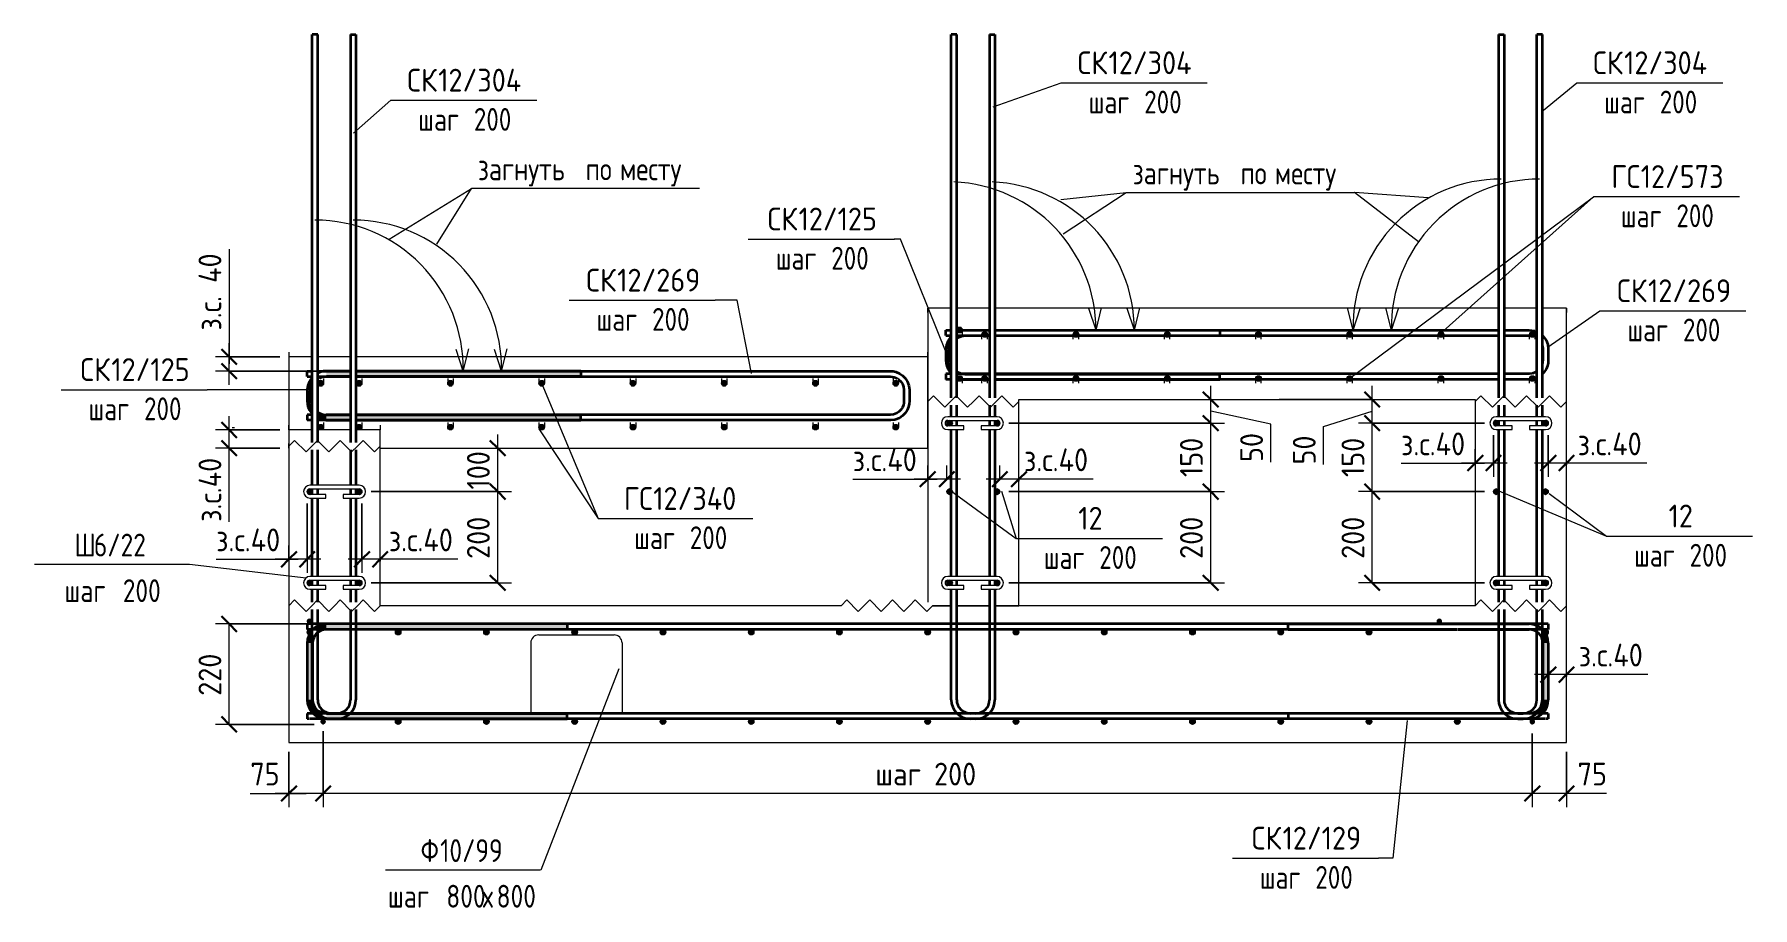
# Model space of a CAD drawing. Header units: millimetres. Extents: x 3129 to 68349, y -1586 to 12682.
# Drawn here: x 64584 to 68349, y -1512 to 402 of the extents above; entities that cross this region are included whole.
import ezdxf

# ---------------------------------------------------------------- set-up
doc = ezdxf.new("R2010")
doc.units = ezdxf.units.MM
doc.linetypes.add('01 Штриховая _2 мм_', pattern=[3, 2, -1])
for name, color, linetype, lineweight in [('AA_Dim', 7, 'Continuous', 9), ('AA_Dim-20', 7, 'Continuous', 9), ('AA_Linii', 7, 'Continuous', 9), ('AA_Oformlenie', 7, 'Continuous', 9), ('AA_Vinoska', 7, 'Continuous', 9), ('AF_Perekritie_Опалубка', 253, 'Continuous', 20), ('AF_Stena_Опалубка', 253, 'Continuous', 18), ('KR_Armatura', 7, 'Continuous', 20), ('KR_Armatura_Tonkie', 7, 'Continuous', 20)]:
    doc.layers.add(name, color=color, linetype=linetype, lineweight=lineweight)
doc.styles.add('GOST Common', font='GOST Common.ttf', dxfattribs={"width": 0.85, "height": 50})
doc.styles.add('ISOCPEUR_1', font='isocpeur.ttf', dxfattribs={"width": 0.9, "height": 50})
doc.styles.add('ISOCPEUR_2', font='isocpeur.ttf', dxfattribs={"width": 0.8, "height": 50})
doc.dimstyles.new('00_Точн_3_знака__прозр_', dxfattribs={"dimscale": 304.8, "dimtxt": 49.799059, "dimasz": 0.111549, "dimexe": 0.098425, "dimexo": 0.065617, "dimgap": 0.006562, "dimtad": 1, "dimdec": 3, "dimrnd": 0.001, "dimdsep": 46, "dimtxsty": 'ISOCPEUR_1', "dimblk1": 'OBLIQUE', "dimblk2": 'OBLIQUE', "dimsah": 1, "dimcen": 0.09, "dimdle": 0.098425, "dimazin": 0, "dimtfac": 1, "dimtdec": 4, "dimtix": 1, "dimtmove": 1, "dimatfit": 3, "dimfxl": 1, "dimtvp": 1, "dimtolj": 1, "dimtzin": 0, "dimlwd": 18, "dimlwe": 18, "dimarcsym": 2})
doc.dimstyles.new('00_Точн_3_знака__прозр__1', dxfattribs={"dimscale": 304.8, "dimtxt": 49.799059, "dimasz": 0.111549, "dimexe": 0.098425, "dimexo": 0.065617, "dimgap": 0.006562, "dimtad": 1, "dimdec": 3, "dimrnd": 0.001, "dimdsep": 46, "dimtxsty": 'ISOCPEUR_1', "dimblk1": 'OBLIQUE', "dimblk2": 'OBLIQUE', "dimsah": 1, "dimcen": 0.09, "dimdle": 0.098425, "dimazin": 0, "dimtfac": 1, "dimtdec": 4, "dimtix": 1, "dimtmove": 0, "dimatfit": 3, "dimfxl": 1, "dimtvp": 1, "dimtolj": 1, "dimtzin": 0, "dimlwd": 18, "dimlwe": 18, "dimarcsym": 2})
doc.dimstyles.new('05_Округл_10мм__прозр_', dxfattribs={"dimscale": 304.8, "dimtxt": 49.799059, "dimasz": 0.111549, "dimexe": 0.098425, "dimexo": 0.065617, "dimgap": 0.006562, "dimtad": 1, "dimdec": 0, "dimrnd": 10, "dimdsep": 46, "dimtxsty": 'ISOCPEUR_1', "dimblk1": 'OBLIQUE', "dimblk2": 'OBLIQUE', "dimsah": 1, "dimcen": 0.09, "dimdle": 0.098425, "dimazin": 0, "dimtfac": 1, "dimtdec": 4, "dimtix": 1, "dimtmove": 0, "dimatfit": 3, "dimfxl": 1, "dimtvp": 1, "dimtolj": 1, "dimtzin": 0, "dimlwd": 18, "dimlwe": 18, "dimarcsym": 2})
doc.dimstyles.new('05_Округл_5мм__прозр__1', dxfattribs={"dimscale": 304.8, "dimtxt": 49.799059, "dimasz": 0.111549, "dimexe": 0.098425, "dimexo": 0.065617, "dimgap": 0.006562, "dimtad": 1, "dimdec": 0, "dimrnd": 5, "dimdsep": 46, "dimtxsty": 'ISOCPEUR_1', "dimblk1": 'OBLIQUE', "dimblk2": 'OBLIQUE', "dimsah": 1, "dimcen": 0.09, "dimdle": 0.098425, "dimazin": 0, "dimtfac": 1, "dimtdec": 4, "dimtix": 1, "dimtmove": 1, "dimatfit": 3, "dimfxl": 1, "dimtvp": 1, "dimtolj": 1, "dimtzin": 0, "dimlwd": 18, "dimlwe": 18, "dimarcsym": 2})
doc.dimstyles.new('05_Округл_5мм__прозр__2', dxfattribs={"dimscale": 304.8, "dimtxt": 49.799059, "dimasz": 0.111549, "dimexe": 0.098425, "dimexo": 0.065617, "dimgap": 0.006562, "dimtad": 1, "dimdec": 0, "dimrnd": 5, "dimdsep": 46, "dimtxsty": 'ISOCPEUR_1', "dimblk1": 'OBLIQUE', "dimblk2": 'OBLIQUE', "dimsah": 1, "dimcen": 0.09, "dimdle": 0.098425, "dimazin": 0, "dimtfac": 1, "dimtdec": 4, "dimtix": 1, "dimtmove": 0, "dimatfit": 3, "dimfxl": 1, "dimtvp": 1, "dimtolj": 1, "dimtzin": 0, "dimlwd": 18, "dimlwe": 18, "dimarcsym": 2})

msp = doc.modelspace()

# ---------------------------------------------------------------- texts
at = {"layer": 'AA_Vinoska', "char_height": 50, "attachment_point": 1}
for s, insert, width, style in [('СК', (66869.8459, 364.7264), 82.253137, 'ISOCPEUR_1'), ('12/304', (66937.7115, 364.7264), 226.556887, 'ISOCPEUR_1'), ('СК', (67999.6697, 364.7264), 82.253137, 'ISOCPEUR_1'), ('12/304', (68067.5353, 364.7264), 226.556887, 'ISOCPEUR_1'), ('СК', (65400.7015, 326.6453), 82.253137, 'ISOCPEUR_1'), ('12/304', (65468.5671, 326.6453), 226.556887, 'ISOCPEUR_1'), ('шаг', (66894.0659, 278.7454), 116.7257, 'ISOCPEUR_2'), (' 200', (66990.3742, 278.7454), 133.4008, 'ISOCPEUR_2'), ('шаг', (68023.8897, 278.7454), 116.7257, 'ISOCPEUR_2'), (' 200', (68120.198, 278.7454), 133.4008, 'ISOCPEUR_2'), (' 200', (65521.2299, 240.6642), 133.4008, 'ISOCPEUR_2'), ('шаг', (65424.9215, 240.6642), 116.7257, 'ISOCPEUR_2'), ('загнуть', (65555.5527, 132.2459), 268.485144, 'GOST Common'), ('\\fGOST Common|b0|i0|c204|p34|;\\W.85; ', (65777.0751, 132.2459), 17.717294, 'GOST Common'), ('по', (65791.6933, 132.2459), 73.594913, 'GOST Common'), ('\\fGOST Common|b0|i0|c204|p34|;\\W.85; ', (65852.4152, 132.2459), 17.717294, 'GOST Common'), ('месту', (65867.0335, 132.2459), 192.164494, 'GOST Common'), ('загнуть', (66990.6317, 123.2083), 268.485144, 'GOST Common'), ('\\fGOST Common|b0|i0|c204|p34|;\\W.85; ', (67212.1541, 123.2083), 17.717294, 'GOST Common'), ('\\fGOST Common|b0|i0|c204|p34|;\\W.85; ', (67287.4942, 123.2083), 17.717294, 'GOST Common'), ('ГС', (68039.7099, 115.4195), 77.924025, 'ISOCPEUR_1'), ('ГС', (68039.7099, 115.4195), 77.924025, 'ISOCPEUR_1'), ('12/573', (68104.0037, 115.4195), 222.227775, 'ISOCPEUR_1'), ('12/573', (68104.0037, 115.4195), 222.227775, 'ISOCPEUR_1'), ('по', (67226.7723, 123.2083), 73.594913, 'GOST Common'), ('месту', (67302.1124, 123.2083), 192.164494, 'GOST Common'), ('СК', (66190.4906, 22.3982), 82.253137, 'ISOCPEUR_1'), ('12/125', (66258.3562, 22.3982), 210.683475, 'ISOCPEUR_1'), ('шаг', (68060.4199, 29.4385), 116.7257, 'ISOCPEUR_2'), ('шаг', (68060.4199, 29.4385), 116.7257, 'ISOCPEUR_2'), (' 200', (68156.7283, 29.4385), 133.4008, 'ISOCPEUR_2'), (' 200', (68156.7283, 29.4385), 133.4008, 'ISOCPEUR_2'), (' 200', (66304.5389, -63.5828), 133.4008, 'ISOCPEUR_2'), ('СК', (65792.9964, -111.5915), 82.253137, 'ISOCPEUR_1'), ('12/269', (65860.862, -111.5915), 222.227775, 'ISOCPEUR_1'), ('шаг', (66208.2306, -63.5828), 116.7257, 'ISOCPEUR_2'), ('СК', (68052.1681, -134.8049), 82.253137, 'ISOCPEUR_1'), ('12/269', (68120.0337, -134.8049), 222.227775, 'ISOCPEUR_1'), ('шаг', (65815.5064, -197.5726), 116.7257, 'ISOCPEUR_2'), (' 200', (65911.8148, -197.5726), 133.4008, 'ISOCPEUR_2'), (' 200', (68170.9864, -220.786), 133.4008, 'ISOCPEUR_2'), ('шаг', (68074.6781, -220.786), 116.7257, 'ISOCPEUR_2'), ('СК', (64684.3435, -307.546), 82.253137, 'ISOCPEUR_1'), ('12/125', (64752.2091, -307.546), 210.683475, 'ISOCPEUR_1'), ('шаг', (64702.0835, -393.5271), 116.7257, 'ISOCPEUR_2'), (' 200', (64798.3918, -393.5271), 133.4008, 'ISOCPEUR_2'), ('ГС', (65875.6388, -590.0944), 77.924025, 'ISOCPEUR_1'), ('ГС', (65875.6388, -590.0944), 77.924025, 'ISOCPEUR_1'), ('12/340', (65939.9325, -590.0944), 226.556887, 'ISOCPEUR_1'), ('12/340', (65939.9325, -590.0944), 226.556887, 'ISOCPEUR_1'), ('12', (66871.388, -633.3894), 66.379725, 'ISOCPEUR_1'), ('12', (66871.388, -633.3894), 66.379725, 'ISOCPEUR_1'), ('12', (68165.0787, -628.4302), 66.379725, 'ISOCPEUR_1'), ('12', (68165.0787, -628.4302), 66.379725, 'ISOCPEUR_1'), (' 200', (65994.4571, -676.0755), 133.4008, 'ISOCPEUR_2'), ('\\fGOST Common|b0|i0|c204|p34|;\\W.85;Ш', (64671.2463, -692.0953), 51.789012, 'GOST Common'), ('6/22', (64713.9765, -692.0953), 147.189825, 'GOST Common'), ('шаг', (65898.1488, -676.0755), 116.7257, 'ISOCPEUR_2'), (' 200', (68185.6171, -714.4113), 133.4008, 'ISOCPEUR_2'), ('шаг', (66795.618, -719.3705), 116.7257, 'ISOCPEUR_2'), (' 200', (66891.9263, -719.3705), 133.4008, 'ISOCPEUR_2'), ('шаг', (68089.3087, -714.4113), 116.7257, 'ISOCPEUR_2'), ('шаг', (64649.2313, -792.0953), 124.021056, 'GOST Common'), (' 200', (64751.5589, -792.0953), 128.109663, 'GOST Common'), ('СК', (67251.3572, -1334.3538), 82.253137, 'ISOCPEUR_1'), ('12/129', (67319.2228, -1334.3538), 210.683475, 'ISOCPEUR_1'), ('\\fGOST Common|b0|i0|c204|p34|;\\W.85;Ф', (65430.1479, -1361.6363), 51.789012, 'GOST Common'), ('10/99', (65472.8781, -1361.6363), 173.084331, 'GOST Common'), (' 200', (67365.4055, -1420.3349), 133.4008, 'ISOCPEUR_2'), (' 800', (65460.4805, -1461.6363), 128.109663, 'GOST Common'), ('800', (65596.5425, -1461.6363), 110.392369, 'GOST Common'), ('шаг', (67269.0972, -1420.3349), 116.7257, 'ISOCPEUR_2'), ('шаг', (65358.1529, -1461.6363), 124.021056, 'GOST Common'), ('\\fGOST Common|b0|i0|c204|p34|;\\W.85;х', (65566.1816, -1461.6363), 36.797456, 'GOST Common')]:
    msp.add_mtext(s, dxfattribs=dict(at, insert=insert, width=width, style=style))

# ---------------------------------------------------------------- blocks, each defined once
blk = doc.blocks.new('Последовательность узлов - 3мм масшт20 маскировка-904226-Сечение 22')
at = {"layer": 'AA_Oformlenie'}
for p, q in [((4256.9, -500.6), (4269.4, -488.1)), ((4269.4, -488.1), (4294.4, -513.1)), ((4306.9, -500.6), (4319.4, -488.1)), ((4319.4, -488.1), (4344.4, -513.1)), ((4356.9, -500.6), (4369.4, -488.1)), ((4369.4, -488.1), (4394.4, -513.1)), ((4406.9, -500.6), (4419.4, -488.1)), ((4419.4, -488.1), (4444.4, -513.1)), ((4306.9, -500.6), (4294.4, -513.1)), ((4356.9, -500.6), (4344.4, -513.1)), ((4406.9, -500.6), (4394.4, -513.1)), ((4456.9, -500.6), (4444.4, -513.1))]:
    blk.add_line(p, q, dxfattribs=at)
blk = doc.blocks.new('Последовательность узлов - 3мм масшт20 маскировка-V7-Сечение 22')
at = {"layer": 'AA_Oformlenie'}
for p, q in [((5656.9, -402.3), (5669.4, -389.8)), ((5669.4, -389.8), (5694.4, -414.8)), ((5706.9, -402.3), (5694.4, -414.8)), ((5706.9, -402.3), (5719.4, -389.8)), ((5719.4, -389.8), (5744.4, -414.8)), ((5756.9, -402.3), (5744.4, -414.8)), ((5756.9, -402.3), (5769.4, -389.8)), ((5769.4, -389.8), (5794.4, -414.8)), ((5806.9, -402.3), (5794.4, -414.8)), ((5806.9, -402.3), (5819.4, -389.8)), ((5819.4, -389.8), (5844.4, -414.8)), ((5856.9, -402.3), (5844.4, -414.8))]:
    blk.add_line(p, q, dxfattribs=at)
blk = doc.blocks.new('079_Шпилька _ЭлУзла_ - d8 А240-4112584-Сечение 22')
at = {"layer": 'AA_Oformlenie'}
for p, q in [((4410.9, -786), (4302.9, -786)), ((4302.9, -794), (4410.9, -794)), ((4337.9, -806), (4302.9, -806)), ((4302.9, -814), (4337.9, -814)), ((4337.9, -814), (4337.9, -806)), ((4410.9, -806), (4375.9, -806)), ((4375.9, -806), (4375.9, -814)), ((4375.9, -814), (4410.9, -814))]:
    blk.add_line(p, q, dxfattribs=at)
for centre, radius, start, end in [((4302.9, -800), 14, 90, 270), ((4410.9, -800), 14, 270, 90), ((4302.9, -800), 6, 90, 270), ((4410.9, -800), 6, 270, 90)]:
    blk.add_arc(centre, radius, start, end, dxfattribs=at)
blk = doc.blocks.new('010_Текст с выноской - Текст 2 строки-4025778-Сечение 22')
at = {"layer": 'AA_Vinoska'}
blk.add_line((6092.1, 55.6), (6592.1, 55.6), dxfattribs=at)
blk = doc.blocks.new('DIMBLOCK93-Сечение 22')
at = {"layer": 'AA_Dim-20', "lineweight": 18}
for p, q in [((65010.6, -68.9), (65010.6, -267)), ((65010.6, -267), (65010.6, -320.2)), ((65010.6, -365.9), (65010.6, -274.6)), ((65121.4, -304.6), (64980.6, -304.6)), ((65203.4, -335.9), (64980.6, -335.9)), ((65010.6, -304.6), (65121.4, -304.6)), ((65010.6, -335.9), (65203.4, -335.9))]:
    blk.add_line(p, q, dxfattribs=at)
at = {"layer": 'AA_Dim-20', "lineweight": 30}
for p, q in [((65010.6, -304.6), (64993.6, -287.6)), ((65010.6, -335.9), (64993.6, -318.9)), ((65010.6, -304.6), (65027.6, -321.6)), ((65010.6, -335.9), (65027.6, -352.9))]:
    blk.add_line(p, q, dxfattribs=at)
at = {"layer": 'AA_Dim-20', "color": 0, "lineweight": 18, "insert": (64943.3, -247), "char_height": 50, "width": 213.753, "attachment_point": 1, "rotation": 90, "line_spacing_factor": 1.149209, "style": 'ISOCPEUR_1'}
blk.add_mtext('з.с. 40', dxfattribs=at)
blk = doc.blocks.new('_Oblique')
at = {"color": 0, "linetype": 'ByBlock', "lineweight": -2}
blk.add_line((-0.5, -0.5), (0.5, 0.5), dxfattribs=at)
blk = doc.blocks.new('010_Текст с выноской - Текст 2 строки-4087354-Сечение 22')
at = {"layer": 'AA_Vinoska'}
blk.add_line((4808.6, -1429.3), (4468.6, -1429.3), dxfattribs=at)
blk = doc.blocks.new('DIMBLOCK94-Сечение 22')
at = {"layer": 'AA_Dim-20', "lineweight": 18}
for p, q in [((67866.4, -1130), (67866.4, -1291.4)), ((67866.4, -1261.4), (67866.4, -1130)), ((67941.4, -1170), (67941.4, -1291.4)), ((67941.4, -1261.4), (67941.4, -1170)), ((67971.4, -1261.4), (67866.4, -1261.4)), ((67945.7, -1261.4), (67903.9, -1261.4)), ((68028.9, -1261.4), (67945.7, -1261.4))]:
    blk.add_line(p, q, dxfattribs=at)
at = {"layer": 'AA_Dim-20', "lineweight": 30}
for p, q in [((67866.4, -1261.4), (67849.4, -1278.4)), ((67866.4, -1261.4), (67883.4, -1244.4)), ((67941.4, -1261.4), (67924.4, -1278.4)), ((67941.4, -1261.4), (67958.4, -1244.4))]:
    blk.add_line(p, q, dxfattribs=at)
at = {"layer": 'AA_Dim-20', "color": 0, "lineweight": 18, "insert": (67965.7, -1194), "char_height": 50, "width": 75.848, "attachment_point": 1, "line_spacing_factor": 1.149209, "style": 'ISOCPEUR_1'}
blk.add_mtext('75', dxfattribs=at)
blk = doc.blocks.new('DIMBLOCK95-Сечение 22')
at = {"layer": 'AA_Dim-20', "lineweight": 18}
for p, q in [((65216.4, -1125), (65216.4, -1291.4)), ((65216.4, -1261.4), (65216.4, -1125)), ((67866.4, -1130), (67866.4, -1291.4)), ((67866.4, -1261.4), (67866.4, -1130)), ((67866.4, -1261.4), (65216.4, -1261.4))]:
    blk.add_line(p, q, dxfattribs=at)
at = {"layer": 'AA_Dim-20', "lineweight": 30}
for p, q in [((65216.4, -1261.4), (65199.4, -1278.4)), ((65216.4, -1261.4), (65233.4, -1244.4)), ((67866.4, -1261.4), (67849.4, -1278.4)), ((67866.4, -1261.4), (67883.4, -1244.4))]:
    blk.add_line(p, q, dxfattribs=at)
at = {"layer": 'AA_Dim-20', "color": 0, "lineweight": 18, "insert": (66426.5, -1194), "char_height": 50, "width": 275.81, "attachment_point": 1, "line_spacing_factor": 1.149209, "style": 'ISOCPEUR_1'}
blk.add_mtext('шаг 200', dxfattribs=at)
blk = doc.blocks.new('DIMBLOCK96-Сечение 22')
at = {"layer": 'AA_Dim-20', "lineweight": 18}
for p, q in [((65216.4, -1125), (65216.4, -1291.4)), ((65216.4, -1261.4), (65216.4, -1125)), ((65141.4, -1170), (65141.4, -1291.4)), ((65141.4, -1261.4), (65141.4, -1170)), ((65056.8, -1261.4), (65140, -1261.4)), ((65216.4, -1261.4), (65111.4, -1261.4)), ((65140, -1261.4), (65178.9, -1261.4))]:
    blk.add_line(p, q, dxfattribs=at)
at = {"layer": 'AA_Dim-20', "lineweight": 30}
for p, q in [((65141.4, -1261.4), (65124.4, -1278.4)), ((65141.4, -1261.4), (65158.4, -1244.4)), ((65216.4, -1261.4), (65199.4, -1278.4)), ((65216.4, -1261.4), (65233.4, -1244.4))]:
    blk.add_line(p, q, dxfattribs=at)
at = {"layer": 'AA_Dim-20', "color": 0, "lineweight": 18, "insert": (65056.8, -1194), "char_height": 50, "width": 75.848, "attachment_point": 1, "line_spacing_factor": 1.149209, "style": 'ISOCPEUR_1'}
blk.add_mtext('75', dxfattribs=at)
blk = doc.blocks.new('042_М_Арматуры - Диам длина поз _ Комментарий-2260297-Сечение 22')
at = {"layer": 'AA_Vinoska'}
blk.add_line((6324.6, -1403.4), (6644.6, -1403.4), dxfattribs=at)
blk = doc.blocks.new('DIMBLOCK97-Сечение 22')
at = {"layer": 'AA_Dim-20', "lineweight": 18}
for p, q in [((65203.4, -890), (64980.6, -890)), ((65010.6, -1110), (65010.6, -890)), ((65010.6, -890), (65203.4, -890)), ((65196.4, -1110), (64980.6, -1110)), ((65010.6, -1110), (65196.4, -1110))]:
    blk.add_line(p, q, dxfattribs=at)
at = {"layer": 'AA_Dim-20', "lineweight": 30}
for p, q in [((65010.6, -890), (64993.6, -873)), ((65010.6, -890), (65027.6, -907)), ((65010.6, -1110), (64993.6, -1093)), ((65010.6, -1110), (65027.6, -1127))]:
    blk.add_line(p, q, dxfattribs=at)
at = {"layer": 'AA_Dim-20', "color": 0, "lineweight": 18, "insert": (64943.3, -1047.4), "char_height": 50, "width": 113.772, "attachment_point": 1, "rotation": 90, "line_spacing_factor": 1.149209, "style": 'ISOCPEUR_1'}
blk.add_mtext('220', dxfattribs=at)
blk = doc.blocks.new('DIMBLOCK98-Сечение 22')
at = {"layer": 'AA_Dim-20', "lineweight": 18}
for p, q in [((65181.4, -626), (65181.4, -778.2)), ((65181.4, -748.2), (65181.4, -626)), ((64981.9, -748.1), (65153.2, -748.1)), ((65211.4, -748.2), (65111.4, -748.2)), ((65141.4, -752.3), (65141.4, -718.2)), ((65141.4, -748.2), (65141.4, -752.3)), ((65153.2, -748.1), (65161.4, -748.2))]:
    blk.add_line(p, q, dxfattribs=at)
at = {"layer": 'AA_Dim-20', "lineweight": 30}
for p, q in [((65141.4, -748.2), (65124.4, -765.2)), ((65141.4, -748.2), (65158.4, -731.2)), ((65181.4, -748.2), (65164.4, -765.2)), ((65181.4, -748.2), (65198.4, -731.2))]:
    blk.add_line(p, q, dxfattribs=at)
at = {"layer": 'AA_Dim-20', "color": 0, "lineweight": 18, "insert": (64981.9, -680.8), "char_height": 50, "width": 181.575, "attachment_point": 1, "line_spacing_factor": 1.149209, "style": 'ISOCPEUR_1'}
blk.add_mtext('з.с.40', dxfattribs=at)
blk = doc.blocks.new('DIMBLOCK99-Сечение 22')
at = {"layer": 'AA_Dim-20', "lineweight": 18}
for p, q in [((65301.4, -626), (65301.4, -778.2)), ((65301.4, -748.2), (65301.4, -626)), ((65371.4, -748.2), (65271.4, -748.2)), ((65340.4, -748.1), (65321.4, -748.2)), ((65511.7, -748.1), (65340.4, -748.1)), ((65341.4, -752.3), (65341.4, -718.2)), ((65341.4, -748.2), (65341.4, -752.3))]:
    blk.add_line(p, q, dxfattribs=at)
at = {"layer": 'AA_Dim-20', "lineweight": 30}
for p, q in [((65301.4, -748.2), (65284.4, -765.2)), ((65301.4, -748.2), (65318.4, -731.2)), ((65341.4, -748.2), (65324.4, -765.2)), ((65341.4, -748.2), (65358.4, -731.2))]:
    blk.add_line(p, q, dxfattribs=at)
at = {"layer": 'AA_Dim-20', "color": 0, "lineweight": 18, "insert": (65360.4, -680.8), "char_height": 50, "width": 181.575, "attachment_point": 1, "line_spacing_factor": 1.149209, "style": 'ISOCPEUR_1'}
blk.add_mtext('з.с.40', dxfattribs=at)
blk = doc.blocks.new('DIMBLOCK100-Сечение 22')
at = {"layer": 'AA_Dim-20', "lineweight": 18}
for p, q in [((65321.4, -600), (65628.9, -600)), ((65598.9, -600), (65321.4, -600)), ((65598.9, -800), (65598.9, -570)), ((65321.4, -800), (65628.9, -800)), ((65598.9, -800), (65321.4, -800))]:
    blk.add_line(p, q, dxfattribs=at)
at = {"layer": 'AA_Dim-20', "lineweight": 30}
for p, q in [((65598.9, -600), (65581.9, -583)), ((65598.9, -600), (65615.9, -617)), ((65598.9, -800), (65581.9, -783)), ((65598.9, -800), (65615.9, -817))]:
    blk.add_line(p, q, dxfattribs=at)
at = {"layer": 'AA_Dim-20', "color": 0, "lineweight": 18, "insert": (65531.6, -747.4), "char_height": 50, "width": 113.772, "attachment_point": 1, "rotation": 90, "line_spacing_factor": 1.149209, "style": 'ISOCPEUR_1'}
blk.add_mtext('200', dxfattribs=at)
blk = doc.blocks.new('DIMBLOCK101-Сечение 22')
at = {"layer": 'AA_Dim-20', "lineweight": 30}
for p, q in [((65598.9, -504.9), (65581.9, -487.9)), ((65598.9, -504.9), (65615.9, -521.9)), ((65598.9, -600), (65581.9, -583)), ((65598.9, -600), (65615.9, -617))]:
    blk.add_line(p, q, dxfattribs=at)
at = {"layer": 'AA_Dim-20', "lineweight": 18}
for p, q in [((65598.9, -630), (65598.9, -474.9)), ((65594.9, -504.9), (65628.9, -504.9)), ((65598.9, -504.9), (65594.9, -504.9)), ((65321.4, -600), (65628.9, -600)), ((65598.9, -600), (65321.4, -600))]:
    blk.add_line(p, q, dxfattribs=at)
at = {"layer": 'AA_Dim-20', "color": 0, "lineweight": 18, "insert": (65531.6, -595.5), "char_height": 50, "width": 103.429, "attachment_point": 1, "rotation": 90, "line_spacing_factor": 1.149209, "style": 'ISOCPEUR_1'}
blk.add_mtext('100', dxfattribs=at)
blk = doc.blocks.new('DIMBLOCK102-Сечение 22')
at = {"layer": 'AA_Dim-20', "lineweight": 30}
for p, q in [((65010.6, -464.9), (64993.6, -447.9)), ((65010.6, -504.9), (64993.6, -487.9)), ((65010.6, -464.9), (65027.6, -481.9)), ((65010.6, -504.9), (65027.6, -521.9))]:
    blk.add_line(p, q, dxfattribs=at)
at = {"layer": 'AA_Dim-20', "lineweight": 18}
for p, q in [((65010.6, -534.9), (65010.6, -434.9)), ((65121.4, -464.9), (64980.6, -464.9)), ((65010.6, -464.9), (65121.4, -464.9)), ((65010.6, -495), (65010.6, -484.9)), ((65121.4, -504.9), (64980.6, -504.9)), ((65010.6, -666.3), (65010.6, -495)), ((65010.6, -504.9), (65121.4, -504.9))]:
    blk.add_line(p, q, dxfattribs=at)
at = {"layer": 'AA_Dim-20', "color": 0, "lineweight": 18, "insert": (64943.3, -666.3), "char_height": 50, "width": 181.575, "attachment_point": 1, "rotation": 90, "line_spacing_factor": 1.149209, "style": 'ISOCPEUR_1'}
blk.add_mtext('з.с.40', dxfattribs=at)
blk = doc.blocks.new('DIMBLOCK103-Сечение 22')
at = {"layer": 'AA_Dim-20', "lineweight": 18}
for p, q in [((67781.4, -476), (67781.4, -567.3)), ((67781.4, -537.3), (67781.4, -476)), ((67741.4, -541.4), (67741.4, -507.3)), ((67578.8, -537.7), (67750.1, -537.7)), ((67811.4, -537.3), (67711.4, -537.3)), ((67741.4, -537.3), (67741.4, -541.4)), ((67750.1, -537.7), (67761.4, -537.3))]:
    blk.add_line(p, q, dxfattribs=at)
at = {"layer": 'AA_Dim-20', "lineweight": 30}
for p, q in [((67741.4, -537.3), (67758.4, -520.3)), ((67781.4, -537.3), (67798.4, -520.3)), ((67741.4, -537.3), (67724.4, -554.3)), ((67781.4, -537.3), (67764.4, -554.3))]:
    blk.add_line(p, q, dxfattribs=at)
at = {"layer": 'AA_Dim-20', "color": 0, "lineweight": 18, "insert": (67578.8, -470.4), "char_height": 50, "width": 181.575, "attachment_point": 1, "line_spacing_factor": 1.149209, "style": 'ISOCPEUR_1'}
blk.add_mtext('з.с.40', dxfattribs=at)
blk = doc.blocks.new('DIMBLOCK104-Сечение 22')
at = {"layer": 'AA_Dim-20', "lineweight": 18}
for p, q in [((67901.4, -476), (67901.4, -567.3)), ((67901.4, -537.3), (67901.4, -476)), ((67941.4, -541.4), (67941.4, -507.3)), ((67971.4, -537.3), (67871.4, -537.3)), ((67945.8, -537.7), (67921.4, -537.3)), ((67941.4, -537.3), (67941.4, -541.4)), ((68117.1, -537.7), (67945.8, -537.7))]:
    blk.add_line(p, q, dxfattribs=at)
at = {"layer": 'AA_Dim-20', "lineweight": 30}
for p, q in [((67901.4, -537.3), (67918.4, -520.3)), ((67941.4, -537.3), (67958.4, -520.3)), ((67901.4, -537.3), (67884.4, -554.3)), ((67941.4, -537.3), (67924.4, -554.3))]:
    blk.add_line(p, q, dxfattribs=at)
at = {"layer": 'AA_Dim-20', "color": 0, "lineweight": 18, "insert": (67965.8, -470.4), "char_height": 50, "width": 181.575, "attachment_point": 1, "line_spacing_factor": 1.149209, "style": 'ISOCPEUR_1'}
blk.add_mtext('з.с.40', dxfattribs=at)
blk = doc.blocks.new('DIMBLOCK105-Сечение 22')
at = {"layer": 'AA_Dim-20', "lineweight": 18}
for p, q in [((66541.4, -576.8), (66541.4, -542.8)), ((66583.4, -574), (66583.4, -542.8)), ((66377.1, -572.6), (66548.4, -572.6)), ((66613.4, -572.8), (66511.4, -572.8)), ((66541.4, -572.8), (66541.4, -576.8)), ((66548.4, -572.6), (66562.4, -572.8)), ((66583.4, -572.8), (66583.4, -574))]:
    blk.add_line(p, q, dxfattribs=at)
at = {"layer": 'AA_Dim-20', "lineweight": 30}
for p, q in [((66541.4, -572.8), (66558.4, -555.8)), ((66583.4, -572.8), (66600.4, -555.8)), ((66541.4, -572.8), (66524.4, -589.8)), ((66583.4, -572.8), (66566.4, -589.8))]:
    blk.add_line(p, q, dxfattribs=at)
at = {"layer": 'AA_Dim-20', "color": 0, "lineweight": 18, "insert": (66377.1, -505.3), "char_height": 50, "width": 181.575, "attachment_point": 1, "line_spacing_factor": 1.149209, "style": 'ISOCPEUR_1'}
blk.add_mtext('з.с.40', dxfattribs=at)
blk = doc.blocks.new('DIMBLOCK106-Сечение 22')
at = {"layer": 'AA_Dim-20', "lineweight": 18}
for p, q in [((66699.4, -574), (66699.4, -542.8)), ((66741.4, -576.8), (66741.4, -542.8)), ((66771.4, -572.8), (66669.4, -572.8)), ((66699.4, -572.8), (66699.4, -574)), ((66732.5, -572.6), (66720.4, -572.8)), ((66903.8, -572.6), (66732.5, -572.6)), ((66741.4, -572.8), (66741.4, -576.8))]:
    blk.add_line(p, q, dxfattribs=at)
at = {"layer": 'AA_Dim-20', "lineweight": 30}
for p, q in [((66699.4, -572.8), (66716.4, -555.8)), ((66741.4, -572.8), (66758.4, -555.8)), ((66699.4, -572.8), (66682.4, -589.8)), ((66741.4, -572.8), (66724.4, -589.8))]:
    blk.add_line(p, q, dxfattribs=at)
at = {"layer": 'AA_Dim-20', "color": 0, "lineweight": 18, "insert": (66752.5, -505.3), "char_height": 50, "width": 181.575, "attachment_point": 1, "line_spacing_factor": 1.149209, "style": 'ISOCPEUR_1'}
blk.add_mtext('з.с.40', dxfattribs=at)
blk = doc.blocks.new('DIMBLOCK107-Сечение 22')
at = {"layer": 'AA_Dim-20', "lineweight": 18}
for p, q in [((66719.4, -600), (67191.7, -600)), ((67161.7, -600), (66719.4, -600)), ((67161.7, -800), (67161.7, -600)), ((66719.4, -800), (67191.7, -800)), ((67161.7, -800), (66719.4, -800))]:
    blk.add_line(p, q, dxfattribs=at)
at = {"layer": 'AA_Dim-20', "lineweight": 30}
for p, q in [((67161.7, -600), (67144.7, -583)), ((67161.7, -600), (67178.7, -617)), ((67161.7, -800), (67144.7, -783)), ((67161.7, -800), (67178.7, -817))]:
    blk.add_line(p, q, dxfattribs=at)
at = {"layer": 'AA_Dim-20', "color": 0, "lineweight": 18, "insert": (67094.3, -747.4), "char_height": 50, "width": 113.772, "attachment_point": 1, "rotation": 90, "line_spacing_factor": 1.149209, "style": 'ISOCPEUR_1'}
blk.add_mtext('200', dxfattribs=at)
blk = doc.blocks.new('DIMBLOCK108-Сечение 22')
at = {"layer": 'AA_Dim-20', "lineweight": 18}
for p, q in [((66719.4, -450), (67191.7, -450)), ((67161.7, -450), (66719.4, -450)), ((67161.7, -600), (67161.7, -450)), ((66719.4, -600), (67191.7, -600)), ((67161.7, -600), (66719.4, -600))]:
    blk.add_line(p, q, dxfattribs=at)
at = {"layer": 'AA_Dim-20', "lineweight": 30}
for p, q in [((67161.7, -450), (67144.7, -433)), ((67161.7, -450), (67178.7, -467)), ((67161.7, -600), (67144.7, -583)), ((67161.7, -600), (67178.7, -617))]:
    blk.add_line(p, q, dxfattribs=at)
at = {"layer": 'AA_Dim-20', "color": 0, "lineweight": 18, "insert": (67094.3, -568.1), "char_height": 50, "width": 103.429, "attachment_point": 1, "rotation": 90, "line_spacing_factor": 1.149209, "style": 'ISOCPEUR_1'}
blk.add_mtext('150', dxfattribs=at)
blk = doc.blocks.new('DIMBLOCK109-Сечение 22')
at = {"layer": 'AA_Dim-20', "lineweight": 18}
for p, q in [((67161.7, -450), (67161.7, -368.1)), ((67157.6, -398.1), (67191.7, -398.1)), ((67161.7, -398.1), (67157.6, -398.1)), ((66719.4, -450), (67191.7, -450)), ((67161.7, -450), (66719.4, -450)), ((67293.5, -451.9), (67161.7, -424)), ((67293.5, -535.1), (67293.5, -451.9))]:
    blk.add_line(p, q, dxfattribs=at)
at = {"layer": 'AA_Dim-20', "lineweight": 30}
for p, q in [((67161.7, -398.1), (67144.7, -381.1)), ((67161.7, -398.1), (67178.7, -415.1)), ((67161.7, -450), (67144.7, -433)), ((67161.7, -450), (67178.7, -467))]:
    blk.add_line(p, q, dxfattribs=at)
at = {"layer": 'AA_Dim-20', "color": 0, "lineweight": 18, "insert": (67226.2, -535.1), "char_height": 50, "width": 75.848, "attachment_point": 1, "rotation": 90, "line_spacing_factor": 1.149209, "style": 'ISOCPEUR_1'}
blk.add_mtext('50', dxfattribs=at)
blk = doc.blocks.new('DIMBLOCK110-Сечение 22')
at = {"layer": 'AA_Dim-20', "lineweight": 18}
for p, q in [((67901.4, -922), (67901.4, -1031)), ((67901.4, -1001), (67901.4, -922)), ((67941.4, -1005.1), (67941.4, -971)), ((67971.4, -1001), (67871.4, -1001)), ((67948.2, -1000.6), (67921.4, -1001)), ((67941.4, -1001), (67941.4, -1005.1)), ((68119.5, -1000.6), (67948.2, -1000.6))]:
    blk.add_line(p, q, dxfattribs=at)
at = {"layer": 'AA_Dim-20', "lineweight": 30}
for p, q in [((67901.4, -1001), (67884.4, -1018)), ((67901.4, -1001), (67918.4, -984)), ((67941.4, -1001), (67924.4, -1018)), ((67941.4, -1001), (67958.4, -984))]:
    blk.add_line(p, q, dxfattribs=at)
at = {"layer": 'AA_Dim-20', "color": 0, "lineweight": 18, "insert": (67968.2, -933.2), "char_height": 50, "width": 181.575, "attachment_point": 1, "line_spacing_factor": 1.149209, "style": 'ISOCPEUR_1'}
blk.add_mtext('з.с.40', dxfattribs=at)
blk = doc.blocks.new('DIMBLOCK111-Сечение 22')
at = {"layer": 'AA_Dim-20', "lineweight": 18}
for p, q in [((67761.4, -600), (67485.6, -600)), ((67515.6, -800), (67515.6, -600)), ((67515.6, -600), (67761.4, -600)), ((67761.4, -800), (67485.6, -800)), ((67515.6, -800), (67761.4, -800))]:
    blk.add_line(p, q, dxfattribs=at)
at = {"layer": 'AA_Dim-20', "lineweight": 30}
for p, q in [((67515.6, -600), (67498.6, -583)), ((67515.6, -600), (67532.6, -617)), ((67515.6, -800), (67498.6, -783)), ((67515.6, -800), (67532.6, -817))]:
    blk.add_line(p, q, dxfattribs=at)
at = {"layer": 'AA_Dim-20', "color": 0, "lineweight": 18, "insert": (67448.3, -747.4), "char_height": 50, "width": 113.772, "attachment_point": 1, "rotation": 90, "line_spacing_factor": 1.149209, "style": 'ISOCPEUR_1'}
blk.add_mtext('200', dxfattribs=at)
blk = doc.blocks.new('DIMBLOCK112-Сечение 22')
at = {"layer": 'AA_Dim-20', "lineweight": 18}
for p, q in [((67761.4, -450), (67485.6, -450)), ((67515.6, -600), (67515.6, -450)), ((67515.6, -450), (67761.4, -450)), ((67761.4, -600), (67485.6, -600)), ((67515.6, -600), (67761.4, -600))]:
    blk.add_line(p, q, dxfattribs=at)
at = {"layer": 'AA_Dim-20', "lineweight": 30}
for p, q in [((67515.6, -450), (67498.6, -433)), ((67515.6, -450), (67532.6, -467)), ((67515.6, -600), (67498.6, -583)), ((67515.6, -600), (67532.6, -617))]:
    blk.add_line(p, q, dxfattribs=at)
at = {"layer": 'AA_Dim-20', "color": 0, "lineweight": 18, "insert": (67448.3, -568.1), "char_height": 50, "width": 103.429, "attachment_point": 1, "rotation": 90, "line_spacing_factor": 1.149209, "style": 'ISOCPEUR_1'}
blk.add_mtext('150', dxfattribs=at)
blk = doc.blocks.new('DIMBLOCK113-Сечение 22')
at = {"layer": 'AA_Dim-20', "lineweight": 18}
for p, q in [((67515.6, -450), (67515.6, -368.1)), ((67311.6, -398.1), (67545.6, -398.1)), ((67515.6, -398.1), (67311.6, -398.1)), ((67408.9, -457.5), (67515.6, -424)), ((67761.4, -450), (67485.6, -450)), ((67515.6, -450), (67761.4, -450)), ((67408.9, -540.7), (67408.9, -457.5))]:
    blk.add_line(p, q, dxfattribs=at)
at = {"layer": 'AA_Dim-20', "lineweight": 30}
for p, q in [((67515.6, -398.1), (67498.6, -381.1)), ((67515.6, -398.1), (67532.6, -415.1)), ((67515.6, -450), (67498.6, -433)), ((67515.6, -450), (67532.6, -467))]:
    blk.add_line(p, q, dxfattribs=at)
at = {"layer": 'AA_Dim-20', "color": 0, "lineweight": 18, "insert": (67341.6, -540.7), "char_height": 50, "width": 75.848, "attachment_point": 1, "rotation": 90, "line_spacing_factor": 1.149209, "style": 'ISOCPEUR_1'}
blk.add_mtext('50', dxfattribs=at)

# ---------------------------------------------------------------- dimensions: what is measured, and where the dimension line sits
at = {"layer": 'AA_Dim', "lineweight": 18}
dim = msp.add_linear_dim(base=(65010.6248, -304.5803), p1=(65223.4156, -335.9129), p2=(65141.4156, -304.5803), angle=90, text='з.с. 40', dimstyle='05_Округл_5мм__прозр__1', override={"dimpost": '<>', "dimfxl": 87.78231}, dxfattribs=at)
dim.commit()
dim.dimension.update_dxf_attribs({"geometry": 'DIMBLOCK93-Сечение 22', "text_midpoint": (64976.6353, -140.1092), "dimtype": 160, "text_rotation": 90})
for base, p1, p2, dimstyle, override, picture, middle in [((67161.658, -398.0793), (66699.4156, -450), (67137.6163, -398.0793), '05_Округл_5мм__прозр__1', {"dimpost": '<>', "dimfxl": 441.265938}, 'DIMBLOCK109-Сечение 22', (67259.5026, -497.2053)), ((67515.595, -398.0793), (67781.4156, -450), (67291.5534, -398.0793), '05_Округл_5мм__прозр__1', {"dimpost": '<>', "dimfxl": 492.606063}, 'DIMBLOCK113-Сечение 22', (67374.9173, -502.8079)), ((65010.6248, -464.8539), (65141.4156, -504.8539), (65141.4156, -464.8539), '00_Точн_3_знака__прозр_', {"dimpost": 'з.с.<>', "dimfxl": 40}, 'DIMBLOCK102-Сечение 22', (64976.6353, -575.4829))]:
    dim = msp.add_linear_dim(base=base, p1=p1, p2=p2, angle=90, dimstyle=dimstyle, override=override, dxfattribs=at)
    dim.commit()
    dim.dimension.update_dxf_attribs({"geometry": picture, "text_midpoint": middle, "dimtype": 160, "text_rotation": 90})
for base, p1, p2, dimstyle, override, picture, middle in [((67161.658, -450), (66699.4156, -600), (66699.4156, -450), '05_Округл_5мм__прозр__2', {"dimpost": '<>', "dimfxl": 150}, 'DIMBLOCK108-Сечение 22', (67134.658, -525)), ((67515.595, -450), (67781.4156, -600), (67781.4156, -450), '05_Округл_5мм__прозр__2', {"dimpost": '<>', "dimfxl": 150}, 'DIMBLOCK112-Сечение 22', (67488.595, -525)), ((65598.8961, -504.8539), (65301.4156, -600), (65574.8545, -504.8539), '05_Округл_10мм__прозр_', {"dimpost": '<>', "dimfxl": 289.519582}, 'DIMBLOCK101-Сечение 22', (65571.8961, -552.4269)), ((65598.8961, -600), (65301.4156, -800), (65301.4156, -600), '00_Точн_3_знака__прозр__1', {"dimpost": '<>', "dimfxl": 200}, 'DIMBLOCK100-Сечение 22', (65571.8961, -700)), ((67161.658, -600), (66699.4156, -800), (66699.4156, -600), '05_Округл_5мм__прозр__2', {"dimpost": '<>', "dimfxl": 200}, 'DIMBLOCK107-Сечение 22', (67134.658, -700)), ((67515.595, -600), (67781.4156, -800), (67781.4156, -600), '05_Округл_5мм__прозр__2', {"dimpost": '<>', "dimfxl": 200}, 'DIMBLOCK111-Сечение 22', (67488.595, -700)), ((65010.6248, -890), (65216.4156, -1110), (65223.4156, -890), '00_Точн_3_знака__прозр__1', {"dimpost": '<>', "dimfxl": 220.111335}, 'DIMBLOCK97-Сечение 22', (64983.6248, -1000))]:
    dim = msp.add_linear_dim(base=base, p1=p1, p2=p2, angle=90, dimstyle=dimstyle, override=override, dxfattribs=at)
    dim.commit()
    dim.dimension.update_dxf_attribs({"geometry": picture, "text_midpoint": middle})
for base, p1, p2, dimstyle, override, picture, middle in [((67741.4156, -537.311), (67781.4156, -456), (67741.4156, -561.3527), '00_Точн_3_знака__прозр_', {"dimpost": 'з.с.<>', "dimfxl": 112.690658}, 'DIMBLOCK103-Сечение 22', (67669.6077, -503.6841)), ((67901.4156, -537.311), (67941.4156, -561.3527), (67901.4156, -456), '00_Точн_3_знака__прозр_', {"dimpost": 'з.с.<>', "dimfxl": 112.690658}, 'DIMBLOCK104-Сечение 22', (68056.602, -503.6841)), ((66541.4156, -572.7842), (66583.4156, -594), (66541.4156, -596.8259), '05_Округл_5мм__прозр__1', {"dimpost": 'з.с.<>', "dimfxl": 42.094959}, 'DIMBLOCK105-Сечение 22', (66467.8845, -538.6292)), ((66699.4156, -572.7842), (66741.4156, -596.8259), (66699.4156, -594), '05_Округл_5мм__прозр__1', {"dimpost": 'з.с.<>', "dimfxl": 42.094959}, 'DIMBLOCK106-Сечение 22', (66843.2526, -538.6292)), ((65141.4156, -748.2395), (65181.4156, -606), (65141.4156, -772.2811), '00_Точн_3_знака__прозр_', {"dimpost": 'з.с.<>', "dimfxl": 171.024595}, 'DIMBLOCK98-Сечение 22', (65072.6609, -714.0845)), ((65301.4156, -748.2395), (65341.4156, -772.2811), (65301.4156, -606), '00_Точн_3_знака__прозр_', {"dimpost": 'з.с.<>', "dimfxl": 171.024595}, 'DIMBLOCK99-Сечение 22', (65451.1592, -714.0845)), ((67901.4156, -1001.0461), (67941.4156, -1025.0878), (67901.4156, -902), '00_Точн_3_знака__прозр_', {"dimpost": 'з.с.<>', "dimfxl": 129.424094}, 'DIMBLOCK110-Сечение 22', (68058.9884, -966.5662)), ((65141.4156, -1261.3637), (65216.4156, -1105), (65141.4156, -1150), '00_Точн_3_знака__прозр_', {"dimpost": '<>', "dimfxl": 87.464278}, 'DIMBLOCK96-Сечение 22', (65094.7282, -1227.3742)), ((67866.4156, -1261.3637), (67941.4156, -1150), (67866.4156, -1110), '00_Точн_3_знака__прозр_', {"dimpost": '<>', "dimfxl": 85}, 'DIMBLOCK94-Сечение 22', (68003.6359, -1227.3742))]:
    dim = msp.add_linear_dim(base=base, p1=p1, p2=p2, dimstyle=dimstyle, override=override, dxfattribs=at)
    dim.commit()
    dim.dimension.update_dxf_attribs({"geometry": picture, "text_midpoint": middle, "dimtype": 160})
dim = msp.add_linear_dim(base=(65216.4156, -1261.3637), p1=(67866.4156, -1110), p2=(65216.4156, -1105), text='шаг 200', dimstyle='00_Точн_3_знака__прозр__1', override={"dimpost": '<>', "dimfxl": 2650.004717}, dxfattribs=at)
dim.commit()
dim.dimension.update_dxf_attribs({"geometry": 'DIMBLOCK95-Сечение 22', "text_midpoint": (66541.4156, -1234.3448)})

# ---------------------------------------------------------------- hatches: boundary and pattern name
at = {"layer": 'AA_Oformlenie'}
for points in [[(65186.4156, -890), (65187.9685, -889.7956), (65189.4156, -889.1962), (65190.6583, -888.2426), (65191.6118, -887), (65192.2112, -885.5529), (65192.4156, -884), (65192.2112, -882.4471), (65191.6118, -881), (65190.6583, -879.7574), (65189.4156, -878.8038), (65187.9685, -878.2044), (65186.4156, -878), (65184.8627, -878.2044), (65183.4156, -878.8038), (65182.173, -879.7574), (65181.2195, -881), (65180.6201, -882.4471), (65180.4156, -884), (65180.6201, -885.5529), (65181.4156, -887.2556), (65182.173, -888.2426), (65183.4156, -889.1962), (65184.8627, -889.7956)], [(67662.5835, -890), (67664.1364, -889.7956), (67665.5835, -889.1962), (67666.8261, -888.2426), (67667.7796, -887), (67668.379, -885.5529), (67668.5835, -884), (67668.379, -882.4471), (67667.7796, -881), (67666.8261, -879.7574), (67665.5835, -878.8038), (67664.1364, -878.2044), (67662.5835, -878), (67661.0306, -878.2044), (67659.5835, -878.8038), (67658.3408, -879.7574), (67657.3873, -881), (67656.7879, -882.4471), (67656.5835, -884), (67656.7879, -885.5529), (67657.3873, -887), (67658.3408, -888.2426), (67659.5835, -889.1962), (67661.0306, -889.7956)], [(65216.4156, -1110), (65217.9685, -1109.7956), (65219.4156, -1109.1962), (65220.6583, -1108.2426), (65221.6118, -1107), (65222.2112, -1105.5529), (65222.4156, -1104), (65222.2112, -1102.4471), (65221.6118, -1101), (65220.6583, -1099.7574), (65219.4156, -1098.8038), (65217.9685, -1098.2044), (65216.4156, -1098), (65214.12, -1098.5121), (65213.4156, -1098.8038), (65212.173, -1099.7574), (65211.2195, -1101), (65210.6201, -1102.4471), (65210.4156, -1104), (65210.6201, -1105.5529), (65211.2195, -1107), (65212.173, -1108.2426), (65214.12, -1109.4879), (65214.8627, -1109.7956)], [(67866.4156, -1110), (67867.9685, -1109.7956), (67869.4156, -1109.1962), (67870.6583, -1108.2426), (67871.6118, -1107), (67872.2112, -1105.5529), (67872.4156, -1104), (67872.2112, -1102.4471), (67871.6118, -1101), (67870.286, -1099.4717), (67869.4156, -1098.8038), (67867.9685, -1098.2044), (67866.4156, -1098), (67864.8627, -1098.2044), (67863.4156, -1098.8038), (67862.173, -1099.7574), (67861.2195, -1101), (67860.6201, -1102.4471), (67860.4156, -1104), (67860.6201, -1105.5529), (67861.2195, -1107), (67862.173, -1108.2426), (67863.4156, -1109.1962), (67864.8627, -1109.7956)]]:
    msp.add_hatch(color=250, dxfattribs=at).paths.add_polyline_path(points)
at = {"layer": 'KR_Armatura'}
h = msp.add_hatch(color=256, dxfattribs=at)
edge = h.paths.add_edge_path()
edge.add_arc((66611.4732, -245.8893), 6, 0, 360)
for points in [[(66608.4732, -251.0855), (66614.4732, -251.0855), (66617.4732, -245.8893), (66614.4732, -240.6932), (66608.4732, -240.6932), (66605.4732, -245.8893)], [(66663.3519, -261.098), (66669.3519, -261.098), (66672.3519, -255.9018), (66669.3519, -250.7057), (66663.3519, -250.7057), (66660.3519, -255.9018)], [(66863.3519, -261.098), (66869.3519, -261.098), (66872.3519, -255.9018), (66869.3519, -250.7057), (66863.3519, -250.7057), (66860.3519, -255.9018)], [(67063.3519, -261.098), (67069.3519, -261.098), (67072.3519, -255.9018), (67069.3519, -250.7057), (67063.3519, -250.7057), (67060.3519, -255.9018)], [(67263.3519, -261.098), (67269.3519, -261.098), (67272.3519, -255.9018), (67269.3519, -250.7057), (67263.3519, -250.7057), (67260.3519, -255.9018)], [(67463.3519, -261.098), (67469.3519, -261.098), (67472.3519, -255.9018), (67469.3519, -250.7057), (67463.3519, -250.7057), (67460.3519, -255.9018)], [(67663.3519, -261.098), (67669.3519, -261.098), (67672.3519, -255.9018), (67669.3519, -250.7057), (67663.3519, -250.7057), (67660.3519, -255.9018)], [(67863.3519, -261.098), (67869.3519, -261.098), (67872.3519, -255.9018), (67869.3519, -250.7057), (67863.3519, -250.7057), (67860.3519, -255.9018)], [(65208.4156, -367.8558), (65214.4156, -367.8558), (65217.4156, -362.6596), (65214.4156, -357.4635), (65208.4156, -357.4635), (65205.4156, -362.6596)], [(65292.4156, -367.8558), (65298.4156, -367.8558), (65301.4156, -362.6596), (65298.4156, -357.4635), (65292.4156, -357.4635), (65289.4156, -362.6596)], [(65492.4156, -367.8558), (65498.4156, -367.8558), (65501.4156, -362.6596), (65498.4156, -357.4635), (65492.4156, -357.4635), (65489.4156, -362.6596)], [(65692.4156, -367.8558), (65698.4156, -367.8558), (65701.4156, -362.6596), (65698.4156, -357.4635), (65692.4156, -357.4635), (65689.4156, -362.6596)], [(65892.4156, -367.8558), (65898.4156, -367.8558), (65901.4156, -362.6596), (65898.4156, -357.4635), (65892.4156, -357.4635), (65889.4156, -362.6596)], [(66092.4156, -367.8558), (66098.4156, -367.8558), (66101.4156, -362.6596), (66098.4156, -357.4635), (66092.4156, -357.4635), (66089.4156, -362.6596)], [(66292.4156, -367.8558), (66298.4156, -367.8558), (66301.4156, -362.6596), (66298.4156, -357.4635), (66292.4156, -357.4635), (66289.4156, -362.6596)], [(66474.4156, -367.8558), (66477.4156, -362.6596), (66474.4156, -357.4635), (66468.4156, -357.4635), (66465.4156, -362.6596), (66468.4156, -367.8558)], [(66608.4732, -357.218), (66614.4732, -357.218), (66617.4732, -352.0218), (66614.4732, -346.8257), (66608.4732, -346.8257), (66605.4732, -352.0218)], [(66663.3519, -357.218), (66669.3519, -357.218), (66672.3519, -352.0218), (66669.3519, -346.8257), (66663.3519, -346.8257), (66660.3519, -352.0218)], [(66863.3519, -357.218), (66869.3519, -357.218), (66872.3519, -352.0218), (66869.3519, -346.8257), (66863.3519, -346.8257), (66860.3519, -352.0218)], [(67063.3519, -357.218), (67069.3519, -357.218), (67072.3519, -352.0218), (67069.3519, -346.8257), (67063.3519, -346.8257), (67060.3519, -352.0218)], [(67263.3519, -357.218), (67269.3519, -357.218), (67272.3519, -352.0218), (67269.3519, -346.8257), (67263.3519, -346.8257), (67260.3519, -352.0218)], [(67463.3519, -357.218), (67469.3519, -357.218), (67472.3519, -352.0218), (67469.3519, -346.8257), (67463.3519, -346.8257), (67460.3519, -352.0218)], [(67663.3519, -357.218), (67669.3519, -357.218), (67672.3519, -352.0218), (67669.3519, -346.8257), (67663.3519, -346.8257), (67660.3519, -352.0218)], [(67863.3519, -357.218), (67869.3519, -357.218), (67872.3519, -352.0218), (67869.3519, -346.8257), (67863.3519, -346.8257), (67860.3519, -352.0218)], [(66589.4156, -456), (66594.6118, -453), (66594.6118, -447), (66589.4156, -444), (66584.2195, -447), (66584.2195, -453), (66589.0615, -455.7956)], [(66693.4156, -456), (66698.6118, -453), (66698.6118, -447), (66693.4156, -444), (66688.2195, -447), (66688.2195, -453), (66693.0615, -455.7956)], [(67787.4156, -456), (67792.6118, -453), (67792.6118, -447), (67787.4156, -444), (67782.2195, -447), (67782.2195, -453), (67787.0615, -455.7956)], [(67895.4156, -456), (67900.6118, -453), (67900.6118, -447), (67895.4156, -444), (67890.2195, -447), (67890.2195, -453), (67895.0615, -455.7956)], [(65208.4156, -463.9871), (65214.4156, -463.9871), (65217.4156, -458.791), (65214.4156, -453.5948), (65208.4156, -453.5948), (65205.4156, -458.791)], [(65292.4156, -463.9871), (65298.4156, -463.9871), (65301.4156, -458.791), (65298.4156, -453.5948), (65292.4156, -453.5948), (65289.4156, -458.791)], [(65492.4156, -463.9871), (65498.4156, -463.9871), (65501.4156, -458.791), (65498.4156, -453.5948), (65492.4156, -453.5948), (65489.4156, -458.791)], [(65692.4156, -463.9871), (65698.4156, -463.9871), (65701.4156, -458.791), (65698.4156, -453.5948), (65692.4156, -453.5948), (65689.4156, -458.791)], [(65892.4156, -463.9871), (65898.4156, -463.9871), (65901.4156, -458.791), (65898.4156, -453.5948), (65892.4156, -453.5948), (65889.4156, -458.791)], [(66092.4156, -463.9871), (66098.4156, -463.9871), (66101.4156, -458.791), (66098.4156, -453.5948), (66092.4156, -453.5948), (66089.4156, -458.791)], [(66292.4156, -463.9871), (66298.4156, -463.9871), (66301.4156, -458.791), (66298.4156, -453.5948), (66292.4156, -453.5948), (66289.4156, -458.791)], [(66468.4156, -463.9871), (66474.4156, -463.9871), (66477.4156, -458.791), (66474.4156, -453.5948), (66468.4156, -453.5948), (66465.4156, -458.791)], [(65187.4156, -606), (65192.6118, -603), (65192.6118, -597), (65187.4156, -594), (65182.2195, -597), (65182.2195, -603), (65187.0615, -605.7956)], [(65295.4156, -606), (65300.6118, -603), (65300.6118, -597), (65295.4156, -594), (65290.2195, -597), (65290.2195, -603), (65295.0615, -605.7956)], [(66589.4156, -606), (66594.6118, -603), (66594.6118, -597), (66589.4156, -594), (66584.2195, -597), (66584.2195, -603)], [(66693.4156, -606), (66698.6118, -603), (66698.6118, -597), (66693.4156, -594), (66688.2195, -597), (66688.2195, -603)], [(67787.4156, -606), (67792.6118, -603), (67792.6118, -597), (67787.4156, -594), (67782.2195, -597), (67782.2195, -603)], [(67895.4156, -606), (67900.6118, -603), (67900.6118, -597), (67895.4156, -594), (67890.2195, -597), (67890.2195, -603)], [(65187.4156, -806), (65192.6118, -803), (65192.6118, -797), (65187.4156, -794), (65182.2195, -797), (65182.2195, -803), (65187.0615, -805.7956)], [(65295.4156, -806), (65300.6118, -803), (65300.6118, -797), (65295.4156, -794), (65290.2195, -797), (65290.2195, -803), (65295.0615, -805.7956)], [(66589.4156, -806), (66594.6118, -803), (66594.6118, -797), (66589.4156, -794), (66584.2195, -797), (66584.2195, -803), (66589.0615, -805.7956)], [(66693.4156, -806), (66698.6118, -803), (66698.6118, -797), (66693.4156, -794), (66688.2195, -797), (66688.2195, -803), (66693.0615, -805.7956)], [(67787.4156, -806), (67792.6118, -803), (67792.6118, -797), (67787.4156, -794), (67782.2195, -797), (67782.2195, -803), (67787.0615, -805.7956)], [(67895.4156, -806), (67900.6118, -803), (67900.6118, -797), (67895.4156, -794), (67890.2195, -797), (67890.2195, -803), (67895.0615, -805.7956)], [(65184.4156, -913.1962), (65190.4156, -913.1962), (65193.4156, -908), (65190.4156, -902.8038), (65184.4156, -902.8038), (65181.4156, -908)], [(65383.8442, -913.1962), (65386.8442, -908), (65383.8442, -902.8038), (65377.8442, -902.8038), (65374.8442, -908), (65377.8442, -913.1962)], [(65571.2728, -913.1962), (65577.2728, -913.1962), (65580.2728, -908), (65577.2728, -902.8038), (65571.2728, -902.8038), (65568.2728, -908)], [(65764.7013, -913.1962), (65770.7013, -913.1962), (65773.7013, -908), (65770.7013, -902.8038), (65764.7013, -902.8038), (65761.7013, -908)], [(65958.1299, -913.1962), (65964.1299, -913.1962), (65967.1299, -908), (65964.1299, -902.8038), (65958.1299, -902.8038), (65955.1299, -908)], [(66151.5585, -913.1962), (66157.5585, -913.1962), (66160.5585, -908), (66157.5585, -902.8038), (66151.5585, -902.8038), (66148.5585, -908)], [(66344.987, -913.1962), (66350.987, -913.1962), (66353.987, -908), (66350.987, -902.8038), (66344.987, -902.8038), (66341.987, -908)], [(66538.4156, -913.1962), (66544.4156, -913.1962), (66547.4156, -908), (66544.4156, -902.8038), (66538.4156, -902.8038), (66535.4156, -908)], [(66731.8442, -913.1962), (66737.8442, -913.1962), (66740.8442, -908), (66737.8442, -902.8038), (66731.8442, -902.8038), (66728.8442, -908)], [(66925.2728, -913.1962), (66931.2728, -913.1962), (66934.2728, -908), (66931.2728, -902.8038), (66925.2728, -902.8038), (66922.2728, -908)], [(67118.7013, -913.1962), (67124.7013, -913.1962), (67127.7013, -908), (67124.7013, -902.8038), (67118.7013, -902.8038), (67115.7013, -908)], [(67312.1299, -913.1962), (67318.1299, -913.1962), (67321.1299, -908), (67318.1299, -902.8038), (67312.1299, -902.8038), (67309.1299, -908)], [(67505.5585, -913.1962), (67511.5585, -913.1962), (67514.5585, -908), (67511.5585, -902.8038), (67505.5585, -902.8038), (67502.5585, -908)], [(67892.4156, -913.1962), (67898.4156, -913.1962), (67901.4156, -908), (67898.4156, -902.8038), (67892.4156, -902.8038), (67889.4156, -908)], [(65383.8442, -1109.1962), (65386.8442, -1104), (65383.8442, -1098.8038), (65377.8442, -1098.8038), (65374.8442, -1104), (65377.8442, -1109.1962)], [(65571.2728, -1109.1962), (65577.2728, -1109.1962), (65580.2728, -1104), (65577.2728, -1098.8038), (65571.2728, -1098.8038), (65568.2728, -1104)], [(65764.7013, -1109.1962), (65770.7013, -1109.1962), (65773.7013, -1104), (65770.7013, -1098.8038), (65764.7013, -1098.8038), (65761.7013, -1104)], [(65958.1299, -1109.1962), (65964.1299, -1109.1962), (65967.1299, -1104), (65964.1299, -1098.8038), (65958.1299, -1098.8038), (65955.1299, -1104)], [(66151.5585, -1109.1962), (66157.5585, -1109.1962), (66160.5585, -1104), (66157.5585, -1098.8038), (66151.5585, -1098.8038), (66148.5585, -1104)], [(66344.987, -1109.1962), (66350.987, -1109.1962), (66353.987, -1104), (66350.987, -1098.8038), (66344.987, -1098.8038), (66341.987, -1104)], [(66538.4156, -1109.1962), (66544.4156, -1109.1962), (66547.4156, -1104), (66544.4156, -1098.8038), (66538.4156, -1098.8038), (66535.4156, -1104)], [(66731.8442, -1109.1962), (66737.8442, -1109.1962), (66740.8442, -1104), (66737.8442, -1098.8038), (66731.8442, -1098.8038), (66728.8442, -1104)], [(66925.2728, -1109.1962), (66931.2728, -1109.1962), (66934.2728, -1104), (66931.2728, -1098.8038), (66925.2728, -1098.8038), (66922.2728, -1104)], [(67118.7013, -1109.1962), (67124.7013, -1109.1962), (67127.7013, -1104), (67124.7013, -1098.8038), (67118.7013, -1098.8038), (67115.7013, -1104)], [(67312.1299, -1109.1962), (67318.1299, -1109.1962), (67321.1299, -1104), (67318.1299, -1098.8038), (67312.1299, -1098.8038), (67309.1299, -1104)], [(67505.5585, -1109.1962), (67511.5585, -1109.1962), (67514.5585, -1104), (67511.5585, -1098.8038), (67505.5585, -1098.8038), (67502.5585, -1104)], [(67698.987, -1109.1962), (67704.987, -1109.1962), (67707.987, -1104), (67704.987, -1098.8038), (67698.987, -1098.8038), (67695.987, -1104)]]:
    msp.add_hatch(color=256, dxfattribs=at).paths.add_polyline_path(points)
h = msp.add_hatch(color=256, dxfattribs=at)
edge = h.paths.add_edge_path()
edge.add_arc((66666.3519, -255.9018), 6, 0, 360)
h = msp.add_hatch(color=256, dxfattribs=at)
edge = h.paths.add_edge_path()
edge.add_arc((66866.3519, -255.9018), 6, 0, 360)
h = msp.add_hatch(color=256, dxfattribs=at)
edge = h.paths.add_edge_path()
edge.add_arc((67066.3519, -255.9018), 6, 0, 360)
h = msp.add_hatch(color=256, dxfattribs=at)
edge = h.paths.add_edge_path()
edge.add_arc((67266.3519, -255.9018), 6, 0, 360)
h = msp.add_hatch(color=256, dxfattribs=at)
edge = h.paths.add_edge_path()
edge.add_arc((67466.3519, -255.9018), 6, 0, 360)
h = msp.add_hatch(color=256, dxfattribs=at)
edge = h.paths.add_edge_path()
edge.add_arc((67666.3519, -255.9018), 6, 0, 360)
h = msp.add_hatch(color=256, dxfattribs=at)
edge = h.paths.add_edge_path()
edge.add_arc((67866.3519, -255.9018), 6, 0, 360)
h = msp.add_hatch(color=256, dxfattribs=at)
edge = h.paths.add_edge_path()
edge.add_arc((65211.4156, -362.6596), 6, 0, 360)
h = msp.add_hatch(color=256, dxfattribs=at)
edge = h.paths.add_edge_path()
edge.add_arc((65295.4156, -362.6596), 6, 0, 360)
h = msp.add_hatch(color=256, dxfattribs=at)
edge = h.paths.add_edge_path()
edge.add_arc((65495.4156, -362.6596), 6, 0, 360)
h = msp.add_hatch(color=256, dxfattribs=at)
edge = h.paths.add_edge_path()
edge.add_arc((65695.4156, -362.6596), 6, 0, 360)
h = msp.add_hatch(color=256, dxfattribs=at)
edge = h.paths.add_edge_path()
edge.add_arc((65895.4156, -362.6596), 6, 0, 360)
h = msp.add_hatch(color=256, dxfattribs=at)
edge = h.paths.add_edge_path()
edge.add_arc((66095.4156, -362.6596), 6, 0, 360)
h = msp.add_hatch(color=256, dxfattribs=at)
edge = h.paths.add_edge_path()
edge.add_arc((66295.4156, -362.6596), 6, 0, 360)
h = msp.add_hatch(color=256, dxfattribs=at)
edge = h.paths.add_edge_path()
edge.add_arc((66471.4156, -362.6596), 6, 0, 360)
h = msp.add_hatch(color=256, dxfattribs=at)
edge = h.paths.add_edge_path()
edge.add_arc((66611.4732, -352.0218), 6, 0, 360)
h = msp.add_hatch(color=256, dxfattribs=at)
edge = h.paths.add_edge_path()
edge.add_arc((66666.3519, -352.0218), 6, 0, 360)
h = msp.add_hatch(color=256, dxfattribs=at)
edge = h.paths.add_edge_path()
edge.add_arc((66866.3519, -352.0218), 6, 0, 360)
h = msp.add_hatch(color=256, dxfattribs=at)
edge = h.paths.add_edge_path()
edge.add_arc((67066.3519, -352.0218), 6, 0, 360)
h = msp.add_hatch(color=256, dxfattribs=at)
edge = h.paths.add_edge_path()
edge.add_arc((67266.3519, -352.0218), 6, 0, 360)
h = msp.add_hatch(color=256, dxfattribs=at)
edge = h.paths.add_edge_path()
edge.add_arc((67466.3519, -352.0218), 6, 0, 360)
h = msp.add_hatch(color=256, dxfattribs=at)
edge = h.paths.add_edge_path()
edge.add_arc((67666.3519, -352.0218), 6, 0, 360)
h = msp.add_hatch(color=256, dxfattribs=at)
edge = h.paths.add_edge_path()
edge.add_arc((67866.3519, -352.0218), 6, 0, 360)
h = msp.add_hatch(color=256, dxfattribs=at)
edge = h.paths.add_edge_path()
edge.add_arc((66589.4156, -450), 6, 0, 360)
h = msp.add_hatch(color=256, dxfattribs=at)
edge = h.paths.add_edge_path()
edge.add_arc((66693.4156, -450), 6, 0, 360)
h = msp.add_hatch(color=256, dxfattribs=at)
edge = h.paths.add_edge_path()
edge.add_arc((67787.4156, -450), 6, 0, 360)
h = msp.add_hatch(color=256, dxfattribs=at)
edge = h.paths.add_edge_path()
edge.add_arc((67895.4156, -450), 6, 0, 360)
h = msp.add_hatch(color=256, dxfattribs=at)
edge = h.paths.add_edge_path()
edge.add_arc((65211.4156, -458.791), 6, 0, 360)
h = msp.add_hatch(color=256, dxfattribs=at)
edge = h.paths.add_edge_path()
edge.add_arc((65295.4156, -458.791), 6, 0, 360)
h = msp.add_hatch(color=256, dxfattribs=at)
edge = h.paths.add_edge_path()
edge.add_arc((65495.4156, -458.791), 6, 0, 360)
h = msp.add_hatch(color=256, dxfattribs=at)
edge = h.paths.add_edge_path()
edge.add_arc((65695.4156, -458.791), 6, 0, 360)
h = msp.add_hatch(color=256, dxfattribs=at)
edge = h.paths.add_edge_path()
edge.add_arc((65895.4156, -458.791), 6, 0, 360)
h = msp.add_hatch(color=256, dxfattribs=at)
edge = h.paths.add_edge_path()
edge.add_arc((66095.4156, -458.791), 6, 0, 360)
h = msp.add_hatch(color=256, dxfattribs=at)
edge = h.paths.add_edge_path()
edge.add_arc((66295.4156, -458.791), 6, 0, 360)
h = msp.add_hatch(color=256, dxfattribs=at)
edge = h.paths.add_edge_path()
edge.add_arc((66471.4156, -458.791), 6, 0, 360)
h = msp.add_hatch(color=256, dxfattribs=at)
edge = h.paths.add_edge_path()
edge.add_arc((65187.4156, -600), 6, 0, 360)
h = msp.add_hatch(color=256, dxfattribs=at)
edge = h.paths.add_edge_path()
edge.add_arc((65295.4156, -600), 6, 0, 360)
h = msp.add_hatch(color=256, dxfattribs=at)
edge = h.paths.add_edge_path()
edge.add_arc((66589.4156, -600), 6, 0, 360)
h = msp.add_hatch(color=256, dxfattribs=at)
edge = h.paths.add_edge_path()
edge.add_arc((66693.4156, -600), 6, 0, 360)
h = msp.add_hatch(color=256, dxfattribs=at)
edge = h.paths.add_edge_path()
edge.add_arc((67787.4156, -600), 6, 0, 360)
h = msp.add_hatch(color=256, dxfattribs=at)
edge = h.paths.add_edge_path()
edge.add_arc((67895.4156, -600), 6, 0, 360)
h = msp.add_hatch(color=256, dxfattribs=at)
edge = h.paths.add_edge_path()
edge.add_arc((65187.4156, -800), 6, 0, 360)
h = msp.add_hatch(color=256, dxfattribs=at)
edge = h.paths.add_edge_path()
edge.add_arc((65295.4156, -800), 6, 0, 360)
h = msp.add_hatch(color=256, dxfattribs=at)
edge = h.paths.add_edge_path()
edge.add_arc((66589.4156, -800), 6, 0, 360)
h = msp.add_hatch(color=256, dxfattribs=at)
edge = h.paths.add_edge_path()
edge.add_arc((66693.4156, -800), 6, 0, 360)
h = msp.add_hatch(color=256, dxfattribs=at)
edge = h.paths.add_edge_path()
edge.add_arc((67787.4156, -800), 6, 0, 360)
h = msp.add_hatch(color=256, dxfattribs=at)
edge = h.paths.add_edge_path()
edge.add_arc((67895.4156, -800), 6, 0, 360)
h = msp.add_hatch(color=256, dxfattribs=at)
edge = h.paths.add_edge_path()
edge.add_arc((65187.4156, -908), 6, 0, 360)
h = msp.add_hatch(color=256, dxfattribs=at)
edge = h.paths.add_edge_path()
edge.add_arc((65380.8442, -908), 6, 0, 360)
h = msp.add_hatch(color=256, dxfattribs=at)
edge = h.paths.add_edge_path()
edge.add_arc((65574.2728, -908), 6, 0, 360)
h = msp.add_hatch(color=256, dxfattribs=at)
edge = h.paths.add_edge_path()
edge.add_arc((65767.7013, -908), 6, 0, 360)
h = msp.add_hatch(color=256, dxfattribs=at)
edge = h.paths.add_edge_path()
edge.add_arc((65961.1299, -908), 6, 0, 360)
h = msp.add_hatch(color=256, dxfattribs=at)
edge = h.paths.add_edge_path()
edge.add_arc((66154.5585, -908), 6, 0, 360)
h = msp.add_hatch(color=256, dxfattribs=at)
edge = h.paths.add_edge_path()
edge.add_arc((66347.987, -908), 6, 0, 360)
h = msp.add_hatch(color=256, dxfattribs=at)
edge = h.paths.add_edge_path()
edge.add_arc((66541.4156, -908), 6, 0, 360)
h = msp.add_hatch(color=256, dxfattribs=at)
edge = h.paths.add_edge_path()
edge.add_arc((66734.8442, -908), 6, 0, 360)
h = msp.add_hatch(color=256, dxfattribs=at)
edge = h.paths.add_edge_path()
edge.add_arc((66928.2728, -908), 6, 0, 360)
h = msp.add_hatch(color=256, dxfattribs=at)
edge = h.paths.add_edge_path()
edge.add_arc((67121.7013, -908), 6, 0, 360)
h = msp.add_hatch(color=256, dxfattribs=at)
edge = h.paths.add_edge_path()
edge.add_arc((67315.1299, -908), 6, 0, 360)
h = msp.add_hatch(color=256, dxfattribs=at)
edge = h.paths.add_edge_path()
edge.add_arc((67508.5585, -908), 6, 0, 360)
h = msp.add_hatch(color=256, dxfattribs=at)
edge = h.paths.add_edge_path()
edge.add_arc((67895.4156, -908), 6, 0, 360)
h = msp.add_hatch(color=256, dxfattribs=at)
edge = h.paths.add_edge_path()
edge.add_arc((65380.8442, -1104), 6, 0, 360)
h = msp.add_hatch(color=256, dxfattribs=at)
edge = h.paths.add_edge_path()
edge.add_arc((65574.2728, -1104), 6, 0, 360)
h = msp.add_hatch(color=256, dxfattribs=at)
edge = h.paths.add_edge_path()
edge.add_arc((65767.7013, -1104), 6, 0, 360)
h = msp.add_hatch(color=256, dxfattribs=at)
edge = h.paths.add_edge_path()
edge.add_arc((65961.1299, -1104), 6, 0, 360)
h = msp.add_hatch(color=256, dxfattribs=at)
edge = h.paths.add_edge_path()
edge.add_arc((66154.5585, -1104), 6, 0, 360)
h = msp.add_hatch(color=256, dxfattribs=at)
edge = h.paths.add_edge_path()
edge.add_arc((66347.987, -1104), 6, 0, 360)
h = msp.add_hatch(color=256, dxfattribs=at)
edge = h.paths.add_edge_path()
edge.add_arc((66541.4156, -1104), 6, 0, 360)
h = msp.add_hatch(color=256, dxfattribs=at)
edge = h.paths.add_edge_path()
edge.add_arc((66734.8442, -1104), 6, 0, 360)
h = msp.add_hatch(color=256, dxfattribs=at)
edge = h.paths.add_edge_path()
edge.add_arc((66928.2728, -1104), 6, 0, 360)
h = msp.add_hatch(color=256, dxfattribs=at)
edge = h.paths.add_edge_path()
edge.add_arc((67121.7013, -1104), 6, 0, 360)
h = msp.add_hatch(color=256, dxfattribs=at)
edge = h.paths.add_edge_path()
edge.add_arc((67315.1299, -1104), 6, 0, 360)
h = msp.add_hatch(color=256, dxfattribs=at)
edge = h.paths.add_edge_path()
edge.add_arc((67508.5585, -1104), 6, 0, 360)
h = msp.add_hatch(color=256, dxfattribs=at)
edge = h.paths.add_edge_path()
edge.add_arc((67701.987, -1104), 6, 0, 360)
at = {"layer": 'KR_Armatura_Tonkie'}
for points in [[(66592.8442, -269.3245), (66592.8442, -263.6768), (66590.9515, -262.1216), (66586.3764, -268.9602)], [(66592.8442, -262.61), (66592.8442, -260.2313), (66590.9515, -262.1216)], [(66592.8442, -263.6768), (66592.8442, -262.61), (66590.9515, -262.1216)], [(66609.271, -262.3239), (66607.0615, -258.1851), (66604.8442, -258.1851), (66604.8442, -260.1924)], [(66604.8442, -265.2781), (66609.271, -262.3239), (66604.8442, -260.1924), (66604.8442, -262.3239)], [(66609.271, -262.3239), (66614.7051, -260.0759), (66612.1913, -258.1851), (66607.0615, -258.1851), (66608.0708, -260.0759)], [(66614.7051, -260.0759), (66614.1322, -258.1851), (66612.1913, -258.1851)], [(66614.7051, -260.0759), (66619.0126, -259.1098), (66618.328, -258.1851), (66614.1322, -258.1851), (66614.4124, -259.1098)], [(66619.0126, -259.1098), (66618.8756, -258.1851), (66618.328, -258.1851), (66618.5502, -258.4852)], [(66619.0126, -259.1098), (66623.4156, -258.7854), (66623.0952, -258.1851), (66618.8987, -258.341), (66618.9646, -258.7854)], [(66623.4156, -258.7854), (66623.4156, -258.1851), (66623.0996, -258.1932)], [(66581.4156, -288.7404), (66592.8442, -287.9912), (66581.4283, -287.7106), (66581.4246, -288.0055)], [(66581.4156, -312.71), (66592.8442, -312.71), (66592.8442, -288.7404), (66581.4156, -288.7404), (66581.4156, -291.3261)], [(66581.4283, -287.7106), (66592.8442, -282.1763), (66592.8442, -281.095), (66582.6747, -278.5445), (66582.2778, -281.4637)], [(66592.8442, -287.9912), (66592.8442, -282.1763), (66581.4283, -287.7106), (66582.6747, -287.7412)], [(66582.6747, -278.5445), (66592.8442, -275.7518), (66592.8442, -272.4216), (66586.3764, -268.9602), (66584.1895, -274.6225)], [(66592.8442, -281.095), (66592.8442, -275.7518), (66582.6747, -278.5445)], [(66592.8442, -288.7404), (66592.8442, -288.041), (66582.6747, -288.7404)], [(66592.8442, -272.4216), (66592.8442, -269.3245), (66586.3764, -268.9602), (66590.9515, -271.4087)], [(66581.8704, -318.8672), (66592.8442, -313.0148), (66592.8442, -312.71), (66581.4156, -312.71)], [(66581.8704, -318.8672), (66592.8442, -317.1043), (66592.8442, -313.0148), (66583.2247, -318.1449)], [(66583.2247, -324.8909), (66592.8442, -317.7677), (66592.8442, -317.2373), (66581.8704, -318.8672)], [(66583.2247, -324.8909), (66592.8442, -321.9692), (66592.8442, -317.7677), (66586.3764, -322.5571)], [(66586.3764, -332.4902), (66592.8442, -323.8824), (66592.8442, -321.9692), (66583.2247, -324.8909)], [(66586.3764, -332.4902), (66592.8442, -329.0288), (66592.8442, -323.8824), (66590.6309, -326.828)], [(66590.9515, -339.3288), (66592.8442, -335.3888), (66592.8442, -329.0288), (66586.3764, -332.4902)], [(66590.9515, -339.3288), (66592.8442, -337.7736), (66592.8442, -335.3888)], [(66592.8442, -341.2192), (66592.8442, -337.7736), (66590.9515, -339.3288)], [(66607.7024, -342.0647), (66609.271, -339.1265), (66604.8442, -336.1723), (66604.8442, -342.0647)], [(65181.4283, -376.834), (65192.4156, -371.5084), (65192.4156, -370.1119), (65182.6748, -367.6686), (65182.2777, -370.5882)], [(65192.4156, -377.1041), (65192.4156, -371.5084), (65181.4283, -376.834), (65182.6748, -376.8646)], [(65182.6748, -367.6686), (65192.4156, -364.9946), (65192.4156, -361.3176), (65186.3765, -358.0852), (65184.1892, -363.748)], [(65192.4156, -370.1119), (65192.4156, -364.9946), (65182.6748, -367.6686)], [(65192.4156, -358.4259), (65192.4156, -352.4503), (65190.9517, -351.2473), (65186.3765, -358.0852), (65190.9517, -358.3433)], [(65192.4156, -361.3176), (65192.4156, -358.4259), (65186.3765, -358.0852), (65190.9517, -360.5341)], [(65192.4156, -351.6252), (65192.4156, -349.7854), (65190.9517, -351.2473)], [(65192.4156, -352.4503), (65192.4156, -351.6252), (65190.9517, -351.2473)], [(65209.2707, -351.4511), (65207.3821, -347.9129), (65204.4156, -347.9129), (65204.4156, -349.1129), (65205.4158, -349.5946)], [(65204.4156, -354.6907), (65205.4158, -354.0233), (65205.4158, -352.5953), (65207.5514, -352.5983), (65209.2707, -351.4511), (65204.4156, -349.2032), (65204.4156, -351.4511)], [(65209.2707, -351.4511), (65214.7049, -349.2032), (65212.9896, -347.9129), (65207.3821, -347.9129), (65208.0709, -349.2032)], [(65214.7049, -349.2032), (65214.1752, -347.9129), (65212.9896, -347.9129), (65214.41, -348.9814)], [(65214.7049, -349.2032), (65219.0125, -348.2373), (65218.7724, -347.9129), (65214.314, -347.9129), (65214.4123, -348.2373)], [(65219.0125, -348.2373), (65220.4589, -347.9129), (65218.9645, -347.9129)], [(66610.0818, -342.0647), (66609.271, -339.1265), (66607.7024, -342.0647)], [(66610.0818, -342.0647), (66616.05, -342.0647), (66616.1245, -341.7669), (66609.271, -339.1265), (66609.9996, -341.7669)], [(66623.4156, -354.665), (66623.3788, -354.0647), (66622.3995, -354.0647), (66622.3851, -354.6524), (66622.6792, -354.656)], [(65181.4156, -377.8637), (65192.4156, -377.1041), (65181.4283, -376.834), (65181.4246, -377.1289)], [(65192.4156, -401.8309), (65192.4156, -377.8637), (65181.4156, -377.8637), (65181.4156, -401.8309)], [(65181.8704, -407.9876), (65192.4156, -402.3642), (65192.4156, -401.8309), (65181.4156, -401.8309)], [(65181.8704, -407.9876), (65192.4156, -406.2245), (65192.4156, -402.3642), (65183.2248, -407.2653)], [(65183.2248, -414.0108), (65192.4156, -407.2052), (65192.4156, -406.4212), (65181.8704, -407.9876), (65182.6893, -411.6297)], [(65192.4156, -377.8637), (65192.4156, -377.1906), (65182.6748, -377.8637)], [(65183.2248, -414.0108), (65192.4156, -411.219), (65192.4156, -407.2052), (65186.3765, -411.677)], [(65186.3765, -421.6094), (65192.4156, -413.5722), (65192.4156, -411.219), (65183.2248, -414.0108)], [(65186.3765, -421.6094), (65192.4156, -418.3771), (65192.4156, -413.5722), (65190.6315, -415.9467)], [(65190.9517, -428.4474), (65192.4156, -425.3998), (65192.4156, -418.3771), (65186.3765, -421.6094)], [(65190.9517, -428.4474), (65192.4156, -427.2443), (65192.4156, -425.3998)], [(65192.4156, -429.9093), (65192.4156, -427.2443), (65190.9517, -428.4474)], [(65204.4156, -437.3393), (65209.2707, -428.2436), (65204.4156, -425.004), (65204.4156, -431.7818)], [(65213.2123, -442.525), (65209.2707, -428.2436), (65204.4156, -437.3393), (65204.4156, -439.1364), (65209.2707, -441.0066)], [(65213.2123, -442.525), (65216.1243, -430.8837), (65209.2707, -428.2436), (65210.2472, -431.7818)], [(65222.3851, -443.7691), (65216.1243, -430.8837), (65213.2123, -442.525), (65216.1243, -442.92)], [(65222.3851, -443.7691), (65222.6792, -431.7727), (65216.1243, -430.8837), (65216.5607, -431.7818)], [(65223.4156, -443.7818), (65222.679, -431.7818), (65222.3851, -443.7691), (65222.6792, -443.7727)], [(65223.4156, -443.7818), (65223.4156, -431.7818), (65222.6797, -431.7818)], [(65192.4156, -1056), (65192.4156, -932), (65181.4156, -932), (65181.4156, -1056)], [(67901.4156, -1056), (67901.4156, -932), (67889.4156, -932), (67889.4156, -1056)], [(65223.4156, -1098), (65223.4156, -1096.5152), (65213.6441, -1092.4677), (65214.12, -1091.153), (65217.5416, -1085.2267), (65215.651, -1084.9778), (65208.4156, -1081.9808), (65205.7927, -1086.5238), (65204.7171, -1085.6985), (65202.277, -1082.5185), (65202.2024, -1077.2132), (65199.9412, -1079.4744), (65198.0425, -1077), (65193.8467, -1066.8704), (65195.5367, -1066.4176), (65194.4378, -1063.7646), (65193.4719, -1064.0234), (65192.4156, -1056), (65181.4156, -1056), (65182.8467, -1066.8704), (65187.0425, -1077), (65194.1101, -1086), (65202.4156, -1092.3731), (65213.4156, -1096.6835), (65215.651, -1096.9778)], [(65751.4156, -1098), (65751.4156, -1086), (65223.4156, -1086), (65223.4156, -1098), (65594.1254, -1098)], [(67876.7361, -1086), (67888.7212, -1086), (67889.4156, -1085.3055), (67895.7887, -1077), (67899.9845, -1066.8704), (67901.4156, -1056), (67889.4156, -1056), (67888.3934, -1063.7646), (67882.6251, -1077.2132), (67881.7584, -1078.3427), (67880.6288, -1077.2132), (67880.4156, -1080.0926), (67876.3697, -1085.3654), (67874.4156, -1081.9808), (67867.1802, -1084.9778), (67863.4309, -1085.4714), (67863.7361, -1086), (67876.4156, -1086)]]:
    msp.add_hatch(color=256, dxfattribs=at).paths.add_polyline_path(points)
h = msp.add_hatch(color=256, dxfattribs=at)
h.paths.add_polyline_path([(67060.3519, -258.7854), (67060.3518, -258.1851), (66872.3521, -258.1851), (66872.3521, -258.7854), (66897.0012, -258.7854)])
h.paths.add_polyline_path([(66672.3518, -258.7854), (66676.8442, -258.7854), (66676.8442, -258.1851), (66672.3518, -258.1851)])
h.paths.add_polyline_path([(67072.3519, -258.7854), (67181.4156, -258.7854), (67181.4156, -258.1851), (67072.3519, -258.1851)])
h.paths.add_polyline_path([(66660.3518, -258.7854), (66660.3518, -258.1851), (66623.4156, -258.1851), (66623.4156, -258.7854)])
h.paths.add_polyline_path([(66688.8442, -258.7854), (66860.3521, -258.7854), (66860.3521, -258.1851), (66688.8442, -258.1851)])
h = msp.add_hatch(color=256, dxfattribs=at)
h.paths.add_polyline_path([(65223.4156, -347.9129), (65276.4156, -347.9129), (65276.4156, -335.9129), (65223.4156, -335.9129)])
h.paths.add_polyline_path([(65288.4156, -347.9129), (65781.4156, -347.9129), (65781.4156, -335.9129), (65288.4156, -335.9129)])
h = msp.add_hatch(color=256, dxfattribs=at)
h.paths.add_polyline_path([(66622.3851, -354.6524), (66622.0995, -354.0647), (66618.0525, -354.0647)])
h.paths.add_polyline_path([(66616.05, -342.0647), (66616.2692, -342.0647), (66616.1245, -341.7669)])
h = msp.add_hatch(color=256, dxfattribs=at)
h.paths.add_polyline_path([(66622.3851, -354.6524), (66622.3851, -354.0647), (66622.0995, -354.0647)])
h.paths.add_polyline_path([(66616.2692, -342.0647), (66618.32, -342.0647), (66616.1245, -341.7669)])
h = msp.add_hatch(color=256, dxfattribs=at)
h.paths.add_polyline_path([(66872.3521, -354.665), (67060.3519, -354.665), (67060.3519, -354.0647), (66872.3521, -354.0647)])
h.paths.add_polyline_path([(66672.3518, -354.665), (66676.8442, -354.665), (66676.8442, -354.0647), (66672.3518, -354.0647)])
h.paths.add_polyline_path([(67181.4156, -354.665), (67181.4156, -354.0647), (67072.3519, -354.0647), (67072.3519, -354.665)])
h.paths.add_polyline_path([(66660.3518, -354.665), (66660.3518, -354.0647), (66623.4156, -354.0647), (66623.4156, -354.665)])
h.paths.add_polyline_path([(66688.8442, -354.665), (66860.3521, -354.665), (66860.3521, -354.0647), (66688.8442, -354.0647)])
h = msp.add_hatch(color=256, dxfattribs=at)
h.paths.add_polyline_path([(65223.4156, -443.7818), (65276.4156, -443.7818), (65276.4156, -431.7818), (65223.4156, -431.7818)])
h.paths.add_polyline_path([(65751.4156, -443.7818), (65781.4156, -443.7818), (65781.4156, -431.7818), (65288.4156, -431.7818), (65288.4156, -443.7818), (65594.1254, -443.7818)])
h = msp.add_hatch(color=256, dxfattribs=at)
h.paths.add_polyline_path([(65182.8467, -932), (65192.4156, -932), (65192.4156, -903.9977), (65187.0425, -911), (65182.8467, -921.1296), (65181.4156, -932)])
h.paths.add_polyline_path([(65204.4156, -909.0885), (65208.4156, -906.0192), (65215.651, -903.0222), (65223.4156, -902), (65223.4156, -890), (65212.5452, -891.4311), (65204.4156, -894.7985), (65204.4156, -906.0192)])
h = msp.add_hatch(color=256, dxfattribs=at)
h.paths.add_polyline_path([(65223.4156, -902), (65276.4156, -902), (65276.4156, -890), (65223.4156, -890), (65223.4156, -892.8437)])
h.paths.add_polyline_path([(65751.4156, -902), (65751.4156, -890), (65288.4156, -890), (65288.4156, -902), (65594.1254, -902)])
h = msp.add_hatch(color=256, dxfattribs=at)
h.paths.add_polyline_path([(67899.9845, -932), (67901.4156, -932), (67899.9845, -921.1296), (67895.7887, -911), (67888.7212, -902), (67888.4156, -902), (67888.4156, -924.4042), (67889.4156, -932), (67895.7887, -932)])
h.paths.add_polyline_path([(67876.4156, -907.5539), (67876.4156, -902), (67859.4156, -902), (67867.1802, -903.0222), (67874.4156, -906.0192)])

# ---------------------------------------------------------------- linework, layer by layer
at = {"layer": 'AA_Linii', "lineweight": 20}
for p, q in [((66910.2538, -246.0384), (66894.8029, -198.4856)), ((66910.2538, -246.0384), (66922.5203, -197.5665)), ((66994.2538, -246.0384), (66978.8029, -198.4856)), ((66994.2538, -246.0384), (67006.5203, -197.5665)), ((67473.471, -246.0384), (67461.2045, -197.5665)), ((67473.471, -246.0384), (67488.9219, -198.4856)), ((67557.471, -246.0384), (67545.2045, -197.5665)), ((67557.471, -246.0384), (67572.9219, -198.4856)), ((65523.3602, -335.9129), (65507.9094, -288.3601)), ((65523.3602, -335.9129), (65535.6267, -287.4409)), ((65607.3602, -335.9129), (65591.9094, -288.3601)), ((65607.3602, -335.9129), (65619.6267, -287.4409)), ((65021.9822, -460.305), (65016.9822, -460.305)), ((65671.4388, -931.5261), (65671.4388, -1086)), ((65688.965, -914), (65853.9127, -914)), ((65871.4388, -931.5261), (65871.4388, -1086)), ((67866.4156, -1110), (67866.4156, -1105))]:
    msp.add_line(p, q, dxfattribs=at)
at = {"layer": 'AA_Linii', "linetype": '01 Штриховая _2 мм_', "lineweight": 20}
msp.add_line((65216.4156, -1110), (65216.4156, -1105), dxfattribs=at)
at = {"layer": 'AA_Linii', "lineweight": 20}
for centre, radius, start, end in [((66585.2538, -246.2136), 325, 0.0308786, 87.6033961), ((66669.2538, -246.2136), 325, 0.0308786, 87.6033961), ((67798.4156, -240.0384), 325, 90, 181.0578283), ((67882.4156, -240.0384), 325, 90, 181.0578283), ((65198.4156, -329.9129), 325, 358.9421717, 90), ((65282.4156, -329.9129), 325, 358.9421717, 90), ((65688.965, -931.5261), 17.5261, 90, 180), ((65853.9127, -931.5261), 17.5261, 0, 90)]:
    msp.add_arc(centre, radius, start, end, dxfattribs=at)
at = {"layer": 'AA_Vinoska'}
for p, q in [((66685.0961, 242.8997), (66834.0331, 295.6443)), ((67890.9866, 236.0232), (67963.8569, 295.6443)), ((65283.0729, 185.7657), (65364.8887, 257.5632)), ((65361.0259, -46.5865), (65541.5071, 64.5998)), ((65465.6844, -57.6257), (65541.5071, 64.5998)), ((66833.1157, 39.828), (66976.5861, 55.5622)), ((66838.0403, -35.1175), (66976.5861, 55.5622)), ((67469.4193, -349.3838), (68000.3871, 46.3374)), ((67616.7954, -52.7085), (67476.5861, 55.5622)), ((67638.0271, 43.9219), (67476.5861, 55.5622)), ((67664.7754, -254.2104), (68000.3871, 46.3374)), ((66482.0857, -46.6838), (66468.1978, -46.6838)), ((66581.8264, -295.4043), (66482.0857, -46.6838)), ((66123.4502, -180.6736), (66075.4736, -180.6736)), ((66155.0137, -341.0162), (66123.4502, -180.6736)), ((67901.3555, -282.6138), (68014.6453, -203.887)), ((65695.4489, -363.742), (65819.1779, -659.1765)), ((65182.7428, -376.6281), (64962.0507, -376.6281)), ((65689.1362, -462.2201), (65819.1779, -659.1765)), ((66591.609, -597.5329), (66735.5852, -702.4715)), ((66703.4069, -598.9848), (66735.5852, -702.4715)), ((67789.3932, -596.509), (68029.2759, -697.5123)), ((67903.0219, -604.0843), (68029.2759, -697.5123)), ((65819.1779, -659.1765), (65838.116, -659.1765)), ((65819.1779, -659.1765), (65838.116, -659.1765)), ((65179.0516, -789.4993), (64923.5319, -759.7414)), ((65864.2429, -988.0481), (65693.1436, -1429.2824)), ((67592.5134, -1101.2184), (67560.7889, -1403.4359)), ((67560.7889, -1403.4359), (67529.0644, -1403.4359))]:
    msp.add_line(p, q, dxfattribs=at)
at = {"layer": 'AF_Perekritie_Опалубка'}
for p, q in [((66592.8442, -197.8293), (66541.4156, -197.8293)), ((66541.4156, -197.8293), (66541.4156, -398.0793)), ((66541.4156, -207.8324), (66541.4156, -197.8293)), ((66676.8442, -197.8293), (66604.8442, -197.8293)), ((67792.4156, -197.8293), (66688.8442, -197.8293)), ((67876.4156, -197.8293), (67804.4156, -197.8293)), ((67941.4156, -197.8293), (67888.4156, -197.8293)), ((67941.4156, -398.0793), (67941.4156, -197.8293)), ((67941.4156, -197.8293), (67941.4156, -207.8324)), ((65141.4156, -294.1152), (65141.4156, -304.5803)), ((66541.4156, -304.5803), (66541.4156, -294.1152)), ((65192.4156, -304.5803), (65141.4156, -304.5803)), ((65141.4156, -304.5803), (65141.4156, -504.8539)), ((65276.4156, -304.5803), (65204.4156, -304.5803)), ((66541.4156, -304.5803), (65288.4156, -304.5803)), ((66541.4156, -504.8539), (66541.4156, -304.5803)), ((66541.4156, -398.0793), (66541.4156, -408.0824)), ((66741.4156, -398.0793), (67741.4156, -398.0793)), ((65141.4156, -504.8539), (65141.4156, -494.3888)), ((65341.4156, -504.8539), (66541.4156, -504.8539)), ((66541.4156, -494.3888), (66541.4156, -504.8539)), ((65141.4156, -850), (65141.4156, -1150)), ((66351.7246, -850), (65341.4156, -850)), ((66592.8442, -850), (66551.7246, -850)), ((66676.8442, -850), (66604.8442, -850)), ((67741.4156, -850), (66688.8442, -850)), ((67941.4156, -1150), (67941.4156, -850)), ((65141.4156, -1150), (67941.4156, -1150))]:
    msp.add_line(p, q, dxfattribs=at)
at = {"layer": 'AF_Stena_Опалубка', "lineweight": 20}
for p, q in [((66541.4156, -397.8548), (66541.4156, -842)), ((66541.4156, -397.8548), (66541.4156, -407.9012)), ((66741.4156, -850), (66741.4156, -397.8548)), ((66741.4156, -407.9012), (66741.4156, -397.8548)), ((67741.4156, -398.0793), (67741.4156, -850)), ((67741.4156, -398.0793), (67741.4156, -408.0824)), ((67941.4156, -850), (67941.4156, -398.0793)), ((65141.4156, -464.8539), (65141.4156, -454.3888)), ((65141.4156, -464.8539), (65141.4156, -850)), ((65192.4156, -464.8539), (65141.4156, -464.8539)), ((65276.4156, -464.8539), (65204.4156, -464.8539)), ((65341.4156, -464.8539), (65288.4156, -464.8539)), ((65341.4156, -454.3888), (65341.4156, -464.8539)), ((65341.4156, -850), (65341.4156, -464.8539)), ((66551.7246, -850), (66592.8442, -850)), ((66604.8442, -850), (66676.8442, -850)), ((66688.8442, -850), (66741.4156, -850))]:
    msp.add_line(p, q, dxfattribs=at)
at = {"layer": 'KR_Armatura'}
for p, q in [((66608.4732, -240.6932), (66605.4732, -245.8893)), ((66605.4732, -254.056), (66605.4732, -245.8893)), ((66605.4732, -245.8893), (66608.4732, -251.0855)), ((66605.4732, -254.6451), (66605.4732, -254.056)), ((66614.4732, -240.6932), (66608.4732, -240.6932)), ((66608.4732, -251.0855), (66614.4732, -251.0855)), ((66617.4732, -245.8893), (66614.4732, -240.6932)), ((66614.4732, -251.0855), (66617.4732, -245.8893)), ((66617.4732, -254.056), (66617.4732, -245.8893)), ((66617.4732, -254.6541), (66617.4732, -254.056)), ((66663.3519, -250.7057), (66660.3519, -255.9018)), ((66660.3519, -265.9049), (66660.3519, -255.9018)), ((66660.3519, -255.9018), (66663.3519, -261.098)), ((66669.3519, -250.7057), (66663.3519, -250.7057)), ((66663.3519, -261.098), (66669.3519, -261.098)), ((66672.3519, -255.9018), (66669.3519, -250.7057)), ((66669.3519, -261.098), (66672.3519, -255.9018)), ((66672.3519, -265.9049), (66672.3519, -255.9018)), ((66863.3519, -250.7057), (66860.3519, -255.9018)), ((66860.3519, -265.9049), (66860.3519, -255.9018)), ((66860.3519, -255.9018), (66863.3519, -261.098)), ((66869.3519, -250.7057), (66863.3519, -250.7057)), ((66863.3519, -261.098), (66869.3519, -261.098)), ((66872.3519, -255.9018), (66869.3519, -250.7057)), ((66869.3519, -261.098), (66872.3519, -255.9018)), ((66872.3519, -265.9049), (66872.3519, -255.9018)), ((67063.3519, -250.7057), (67060.3519, -255.9018)), ((67060.3519, -265.9049), (67060.3519, -255.9018)), ((67060.3519, -255.9018), (67063.3519, -261.098)), ((67069.3519, -250.7057), (67063.3519, -250.7057)), ((67063.3519, -261.098), (67069.3519, -261.098)), ((67072.3519, -255.9018), (67069.3519, -250.7057)), ((67069.3519, -261.098), (67072.3519, -255.9018)), ((67072.3519, -265.9049), (67072.3519, -255.9018)), ((67263.3519, -250.7057), (67260.3519, -255.9018)), ((67260.3519, -265.9049), (67260.3519, -255.9018)), ((67260.3519, -255.9018), (67263.3519, -261.098)), ((67269.3519, -250.7057), (67263.3519, -250.7057)), ((67263.3519, -261.098), (67269.3519, -261.098)), ((67272.3519, -255.9018), (67269.3519, -250.7057)), ((67269.3519, -261.098), (67272.3519, -255.9018)), ((67272.3519, -265.9049), (67272.3519, -255.9018)), ((67463.3519, -250.7057), (67460.3519, -255.9018)), ((67460.3519, -265.9049), (67460.3519, -255.9018)), ((67460.3519, -255.9018), (67463.3519, -261.098)), ((67469.3519, -250.7057), (67463.3519, -250.7057)), ((67463.3519, -261.098), (67469.3519, -261.098)), ((67472.3519, -255.9018), (67469.3519, -250.7057)), ((67469.3519, -261.098), (67472.3519, -255.9018)), ((67472.3519, -265.9049), (67472.3519, -255.9018)), ((67663.3519, -250.7057), (67660.3519, -255.9018)), ((67660.3519, -265.9049), (67660.3519, -255.9018)), ((67660.3519, -255.9018), (67663.3519, -261.098)), ((67669.3519, -250.7057), (67663.3519, -250.7057)), ((67663.3519, -261.098), (67669.3519, -261.098)), ((67672.3519, -255.9018), (67669.3519, -250.7057)), ((67669.3519, -261.098), (67672.3519, -255.9018)), ((67672.3519, -265.9049), (67672.3519, -255.9018)), ((67863.3519, -250.7057), (67860.3519, -255.9018)), ((67860.3519, -265.9049), (67860.3519, -255.9018)), ((67860.3519, -255.9018), (67863.3519, -261.098)), ((67869.3519, -250.7057), (67863.3519, -250.7057)), ((67863.3519, -261.098), (67869.3519, -261.098)), ((67872.3519, -255.9018), (67869.3519, -250.7057)), ((67869.3519, -261.098), (67872.3519, -255.9018)), ((67872.3519, -265.9049), (67872.3519, -255.9018)), ((65205.4156, -352.5953), (65205.4156, -362.6596)), ((65208.4156, -357.4635), (65205.4156, -362.6596)), ((65205.4156, -362.6596), (65208.4156, -367.8558)), ((65214.4156, -357.4635), (65208.4156, -357.4635)), ((65208.4156, -367.8558), (65214.4156, -367.8558)), ((65217.4156, -362.6596), (65214.4156, -357.4635)), ((65214.4156, -367.8558), (65217.4156, -362.6596)), ((65217.4156, -352.1945), (65217.4156, -362.6596)), ((65289.4156, -352.1945), (65289.4156, -362.6596)), ((65292.4156, -357.4635), (65289.4156, -362.6596)), ((65289.4156, -362.6596), (65292.4156, -367.8558)), ((65298.4156, -357.4635), (65292.4156, -357.4635)), ((65292.4156, -367.8558), (65298.4156, -367.8558)), ((65301.4156, -362.6596), (65298.4156, -357.4635)), ((65298.4156, -367.8558), (65301.4156, -362.6596)), ((65301.4156, -352.1945), (65301.4156, -362.6596)), ((65489.4156, -352.1945), (65489.4156, -362.6596)), ((65492.4156, -357.4635), (65489.4156, -362.6596)), ((65489.4156, -362.6596), (65492.4156, -367.8558)), ((65498.4156, -357.4635), (65492.4156, -357.4635)), ((65492.4156, -367.8558), (65498.4156, -367.8558)), ((65501.4156, -362.6596), (65498.4156, -357.4635)), ((65498.4156, -367.8558), (65501.4156, -362.6596)), ((65501.4156, -352.1945), (65501.4156, -362.6596)), ((65689.4156, -352.1945), (65689.4156, -362.6596)), ((65692.4156, -357.4635), (65689.4156, -362.6596)), ((65689.4156, -362.6596), (65692.4156, -367.8558)), ((65698.4156, -357.4635), (65692.4156, -357.4635)), ((65692.4156, -367.8558), (65698.4156, -367.8558)), ((65701.4156, -362.6596), (65698.4156, -357.4635)), ((65698.4156, -367.8558), (65701.4156, -362.6596)), ((65701.4156, -352.1945), (65701.4156, -362.6596)), ((65889.4156, -352.1945), (65889.4156, -362.6596)), ((65892.4156, -357.4635), (65889.4156, -362.6596)), ((65889.4156, -362.6596), (65892.4156, -367.8558)), ((65898.4156, -357.4635), (65892.4156, -357.4635)), ((65892.4156, -367.8558), (65898.4156, -367.8558)), ((65901.4156, -362.6596), (65898.4156, -357.4635)), ((65898.4156, -367.8558), (65901.4156, -362.6596)), ((65901.4156, -352.1945), (65901.4156, -362.6596)), ((66089.4156, -352.1945), (66089.4156, -362.6596)), ((66092.4156, -357.4635), (66089.4156, -362.6596)), ((66089.4156, -362.6596), (66092.4156, -367.8558)), ((66098.4156, -357.4635), (66092.4156, -357.4635)), ((66092.4156, -367.8558), (66098.4156, -367.8558)), ((66101.4156, -362.6596), (66098.4156, -357.4635)), ((66098.4156, -367.8558), (66101.4156, -362.6596)), ((66101.4156, -352.1945), (66101.4156, -362.6596)), ((66289.4156, -352.1945), (66289.4156, -362.6596)), ((66292.4156, -357.4635), (66289.4156, -362.6596)), ((66289.4156, -362.6596), (66292.4156, -367.8558)), ((66298.4156, -357.4635), (66292.4156, -357.4635)), ((66292.4156, -367.8558), (66298.4156, -367.8558)), ((66301.4156, -362.6596), (66298.4156, -357.4635)), ((66298.4156, -367.8558), (66301.4156, -362.6596)), ((66301.4156, -352.1945), (66301.4156, -362.6596)), ((66465.4156, -352.1945), (66465.4156, -362.6596)), ((66468.4156, -357.4635), (66465.4156, -362.6596)), ((66465.4156, -362.6596), (66468.4156, -367.8558)), ((66474.4156, -357.4635), (66468.4156, -357.4635)), ((66468.4156, -367.8558), (66474.4156, -367.8558)), ((66477.4156, -362.6596), (66474.4156, -357.4635)), ((66474.4156, -367.8558), (66477.4156, -362.6596)), ((66477.4156, -352.1945), (66477.4156, -352.5949)), ((66477.4156, -352.5949), (66477.4156, -362.6596)), ((66608.4732, -346.8257), (66605.4732, -352.0218)), ((66605.4732, -362.0249), (66605.4732, -352.0218)), ((66605.4732, -352.0218), (66608.4732, -357.218)), ((66614.4732, -346.8257), (66608.4732, -346.8257)), ((66608.4732, -357.218), (66614.4732, -357.218)), ((66617.4732, -352.0218), (66614.4732, -346.8257)), ((66614.4732, -357.218), (66617.4732, -352.0218)), ((66617.4732, -362.0249), (66617.4732, -352.0218)), ((66663.3519, -346.8257), (66660.3519, -352.0218)), ((66660.3519, -362.0249), (66660.3519, -352.0218)), ((66660.3519, -352.0218), (66663.3519, -357.218)), ((66669.3519, -346.8257), (66663.3519, -346.8257)), ((66663.3519, -357.218), (66669.3519, -357.218)), ((66672.3519, -352.0218), (66669.3519, -346.8257)), ((66669.3519, -357.218), (66672.3519, -352.0218)), ((66672.3519, -362.0249), (66672.3519, -352.0218)), ((66863.3519, -346.8257), (66860.3519, -352.0218)), ((66860.3519, -362.0249), (66860.3519, -352.0218)), ((66860.3519, -352.0218), (66863.3519, -357.218)), ((66869.3519, -346.8257), (66863.3519, -346.8257)), ((66863.3519, -357.218), (66869.3519, -357.218)), ((66872.3519, -352.0218), (66869.3519, -346.8257)), ((66869.3519, -357.218), (66872.3519, -352.0218)), ((66872.3519, -362.0249), (66872.3519, -352.0218)), ((67063.3519, -346.8257), (67060.3519, -352.0218)), ((67060.3519, -362.0249), (67060.3519, -352.0218)), ((67060.3519, -352.0218), (67063.3519, -357.218)), ((67069.3519, -346.8257), (67063.3519, -346.8257)), ((67063.3519, -357.218), (67069.3519, -357.218)), ((67072.3519, -352.0218), (67069.3519, -346.8257)), ((67069.3519, -357.218), (67072.3519, -352.0218)), ((67072.3519, -362.0249), (67072.3519, -352.0218)), ((67263.3519, -346.8257), (67260.3519, -352.0218)), ((67260.3519, -362.0249), (67260.3519, -352.0218)), ((67260.3519, -352.0218), (67263.3519, -357.218)), ((67269.3519, -346.8257), (67263.3519, -346.8257)), ((67263.3519, -357.218), (67269.3519, -357.218)), ((67272.3519, -352.0218), (67269.3519, -346.8257)), ((67269.3519, -357.218), (67272.3519, -352.0218)), ((67272.3519, -362.0249), (67272.3519, -352.0218)), ((67463.3519, -346.8257), (67460.3519, -352.0218)), ((67460.3519, -362.0249), (67460.3519, -352.0218)), ((67460.3519, -352.0218), (67463.3519, -357.218)), ((67469.3519, -346.8257), (67463.3519, -346.8257)), ((67463.3519, -357.218), (67469.3519, -357.218)), ((67472.3519, -352.0218), (67469.3519, -346.8257)), ((67469.3519, -357.218), (67472.3519, -352.0218)), ((67472.3519, -362.0249), (67472.3519, -352.0218)), ((67663.3519, -346.8257), (67660.3519, -352.0218)), ((67660.3519, -362.0249), (67660.3519, -352.0218)), ((67660.3519, -352.0218), (67663.3519, -357.218)), ((67669.3519, -346.8257), (67663.3519, -346.8257)), ((67663.3519, -357.218), (67669.3519, -357.218)), ((67672.3519, -352.0218), (67669.3519, -346.8257)), ((67669.3519, -357.218), (67672.3519, -352.0218)), ((67672.3519, -362.0249), (67672.3519, -352.0218)), ((67863.3519, -346.8257), (67860.3519, -352.0218)), ((67860.3519, -362.0249), (67860.3519, -352.0218)), ((67860.3519, -352.0218), (67863.3519, -357.218)), ((67869.3519, -346.8257), (67863.3519, -346.8257)), ((67863.3519, -357.218), (67869.3519, -357.218)), ((67872.3519, -352.0218), (67869.3519, -346.8257)), ((67869.3519, -357.218), (67872.3519, -352.0218)), ((67872.3519, -362.0249), (67872.3519, -352.0218)), ((65205.4156, -448.3258), (65205.4156, -458.791)), ((65217.4156, -448.3258), (65217.4156, -458.791)), ((65289.4156, -448.3258), (65289.4156, -458.791)), ((65301.4156, -448.3258), (65301.4156, -458.791)), ((65489.4156, -448.3258), (65489.4156, -458.791)), ((65501.4156, -448.3258), (65501.4156, -458.791)), ((65689.4156, -448.3258), (65689.4156, -458.791)), ((65701.4156, -448.3258), (65701.4156, -458.791)), ((65889.4156, -448.3258), (65889.4156, -458.791)), ((65901.4156, -448.3258), (65901.4156, -458.791)), ((66089.4156, -448.3258), (66089.4156, -458.791)), ((66101.4156, -448.3258), (66101.4156, -458.791)), ((66289.4156, -448.3258), (66289.4156, -458.791)), ((66301.4156, -448.3258), (66301.4156, -458.791)), ((66465.4156, -448.3258), (66465.4156, -458.791)), ((66477.4156, -448.3258), (66477.4156, -458.791)), ((66589.4156, -444), (66584.2195, -447)), ((66584.2195, -447), (66584.2195, -453)), ((66594.6118, -447), (66589.4156, -444)), ((66594.6118, -453), (66594.6118, -447)), ((66693.4156, -444), (66688.2195, -447)), ((66688.2195, -447), (66688.2195, -453)), ((66698.6118, -447), (66693.4156, -444)), ((66698.6118, -453), (66698.6118, -447)), ((67787.4156, -444), (67782.2195, -447)), ((67782.2195, -447), (67782.2195, -453)), ((67792.6118, -447), (67787.4156, -444)), ((67792.6118, -453), (67792.6118, -447)), ((67895.4156, -444), (67890.2195, -447)), ((67890.2195, -447), (67890.2195, -453)), ((67900.6118, -447), (67895.4156, -444)), ((67900.6118, -453), (67900.6118, -447)), ((65208.4156, -453.5948), (65205.4156, -458.791)), ((65205.4156, -458.791), (65208.4156, -463.9871)), ((65214.4156, -453.5948), (65208.4156, -453.5948)), ((65208.4156, -463.9871), (65214.4156, -463.9871)), ((65217.4156, -458.791), (65214.4156, -453.5948)), ((65214.4156, -463.9871), (65217.4156, -458.791)), ((65292.4156, -453.5948), (65289.4156, -458.791)), ((65289.4156, -458.791), (65292.4156, -463.9871)), ((65298.4156, -453.5948), (65292.4156, -453.5948)), ((65292.4156, -463.9871), (65298.4156, -463.9871)), ((65301.4156, -458.791), (65298.4156, -453.5948)), ((65298.4156, -463.9871), (65301.4156, -458.791)), ((65492.4156, -453.5948), (65489.4156, -458.791)), ((65489.4156, -458.791), (65492.4156, -463.9871)), ((65498.4156, -453.5948), (65492.4156, -453.5948)), ((65492.4156, -463.9871), (65498.4156, -463.9871)), ((65501.4156, -458.791), (65498.4156, -453.5948)), ((65498.4156, -463.9871), (65501.4156, -458.791)), ((65692.4156, -453.5948), (65689.4156, -458.791)), ((65689.4156, -458.791), (65692.4156, -463.9871)), ((65698.4156, -453.5948), (65692.4156, -453.5948)), ((65692.4156, -463.9871), (65698.4156, -463.9871)), ((65701.4156, -458.791), (65698.4156, -453.5948)), ((65698.4156, -463.9871), (65701.4156, -458.791)), ((65892.4156, -453.5948), (65889.4156, -458.791)), ((65889.4156, -458.791), (65892.4156, -463.9871)), ((65898.4156, -453.5948), (65892.4156, -453.5948)), ((65892.4156, -463.9871), (65898.4156, -463.9871)), ((65901.4156, -458.791), (65898.4156, -453.5948)), ((65898.4156, -463.9871), (65901.4156, -458.791)), ((66092.4156, -453.5948), (66089.4156, -458.791)), ((66089.4156, -458.791), (66092.4156, -463.9871)), ((66098.4156, -453.5948), (66092.4156, -453.5948)), ((66092.4156, -463.9871), (66098.4156, -463.9871)), ((66101.4156, -458.791), (66098.4156, -453.5948)), ((66098.4156, -463.9871), (66101.4156, -458.791)), ((66292.4156, -453.5948), (66289.4156, -458.791)), ((66289.4156, -458.791), (66292.4156, -463.9871)), ((66298.4156, -453.5948), (66292.4156, -453.5948)), ((66292.4156, -463.9871), (66298.4156, -463.9871)), ((66301.4156, -458.791), (66298.4156, -453.5948)), ((66298.4156, -463.9871), (66301.4156, -458.791)), ((66468.4156, -453.5948), (66465.4156, -458.791)), ((66465.4156, -458.791), (66468.4156, -463.9871)), ((66474.4156, -453.5948), (66468.4156, -453.5948)), ((66468.4156, -463.9871), (66474.4156, -463.9871)), ((66477.4156, -458.791), (66474.4156, -453.5948)), ((66474.4156, -463.9871), (66477.4156, -458.791)), ((66584.2195, -453), (66589.0615, -455.7956)), ((66589.0615, -455.7956), (66589.4156, -456)), ((66589.4156, -456), (66594.6118, -453)), ((66688.2195, -453), (66693.0615, -455.7956)), ((66693.0615, -455.7956), (66693.4156, -456)), ((66693.4156, -456), (66698.6118, -453)), ((67782.2195, -453), (67787.0615, -455.7956)), ((67787.0615, -455.7956), (67787.4156, -456)), ((67787.4156, -456), (67792.6118, -453)), ((67890.2195, -453), (67895.0615, -455.7956)), ((67895.0615, -455.7956), (67895.4156, -456)), ((67895.4156, -456), (67900.6118, -453)), ((65187.4156, -594), (65182.2195, -597)), ((65182.2195, -597), (65182.2195, -603)), ((65192.6118, -597), (65187.4156, -594)), ((65192.6118, -603), (65192.6118, -597)), ((65295.4156, -594), (65290.2195, -597)), ((65290.2195, -597), (65290.2195, -603)), ((65300.6118, -597), (65295.4156, -594)), ((65300.6118, -603), (65300.6118, -597)), ((66589.4156, -594), (66584.2195, -597)), ((66584.2195, -597), (66584.2195, -603)), ((66594.6118, -597), (66589.4156, -594)), ((66594.6118, -603), (66594.6118, -597)), ((66693.4156, -594), (66688.2195, -597)), ((66688.2195, -597), (66688.2195, -603)), ((66698.6118, -597), (66693.4156, -594)), ((66698.6118, -603), (66698.6118, -597)), ((67787.4156, -594), (67782.2195, -597)), ((67782.2195, -597), (67782.2195, -603)), ((67792.6118, -597), (67787.4156, -594)), ((67792.6118, -603), (67792.6118, -597)), ((67895.4156, -594), (67890.2195, -597)), ((67890.2195, -597), (67890.2195, -603)), ((67900.6118, -597), (67895.4156, -594)), ((67900.6118, -603), (67900.6118, -597)), ((65182.2195, -603), (65187.0615, -605.7956)), ((65187.0615, -605.7956), (65187.4156, -606)), ((65187.4156, -606), (65192.6118, -603)), ((65290.2195, -603), (65295.0615, -605.7956)), ((65295.0615, -605.7956), (65295.4156, -606)), ((65295.4156, -606), (65300.6118, -603)), ((66584.2195, -603), (66589.4156, -606)), ((66589.4156, -606), (66594.6118, -603)), ((66688.2195, -603), (66693.4156, -606)), ((66693.4156, -606), (66698.6118, -603)), ((67782.2195, -603), (67787.4156, -606)), ((67787.4156, -606), (67792.6118, -603)), ((67890.2195, -603), (67895.4156, -606)), ((67895.4156, -606), (67900.6118, -603)), ((65187.4156, -794), (65182.2195, -797)), ((65182.2195, -797), (65182.2195, -803)), ((65182.2195, -803), (65187.0615, -805.7956)), ((65187.0615, -805.7956), (65187.4156, -806)), ((65192.6118, -797), (65187.4156, -794)), ((65187.4156, -806), (65192.6118, -803)), ((65192.6118, -803), (65192.6118, -797)), ((65295.4156, -794), (65290.2195, -797)), ((65290.2195, -797), (65290.2195, -803)), ((65290.2195, -803), (65295.0615, -805.7956)), ((65295.0615, -805.7956), (65295.4156, -806)), ((65300.6118, -797), (65295.4156, -794)), ((65295.4156, -806), (65300.6118, -803)), ((65300.6118, -803), (65300.6118, -797)), ((66589.4156, -794), (66584.2195, -797)), ((66584.2195, -797), (66584.2195, -803)), ((66584.2195, -803), (66589.0615, -805.7956)), ((66589.0615, -805.7956), (66589.4156, -806)), ((66594.6118, -797), (66589.4156, -794)), ((66589.4156, -806), (66594.6118, -803)), ((66594.6118, -803), (66594.6118, -797)), ((66693.4156, -794), (66688.2195, -797)), ((66688.2195, -797), (66688.2195, -803)), ((66688.2195, -803), (66693.0615, -805.7956)), ((66693.0615, -805.7956), (66693.4156, -806)), ((66698.6118, -797), (66693.4156, -794)), ((66693.4156, -806), (66698.6118, -803)), ((66698.6118, -803), (66698.6118, -797)), ((67787.4156, -794), (67782.2195, -797)), ((67782.2195, -797), (67782.2195, -803)), ((67782.2195, -803), (67787.0615, -805.7956)), ((67787.0615, -805.7956), (67787.4156, -806)), ((67792.6118, -797), (67787.4156, -794)), ((67787.4156, -806), (67792.6118, -803)), ((67792.6118, -803), (67792.6118, -797)), ((67895.4156, -794), (67890.2195, -797)), ((67890.2195, -797), (67890.2195, -803)), ((67890.2195, -803), (67895.0615, -805.7956)), ((67895.0615, -805.7956), (67895.4156, -806)), ((67900.6118, -797), (67895.4156, -794)), ((67895.4156, -806), (67900.6118, -803)), ((67900.6118, -803), (67900.6118, -797)), ((65184.4156, -902.8038), (65181.4156, -908)), ((65190.4156, -902.8038), (65184.4156, -902.8038)), ((65193.4156, -908), (65190.4156, -902.8038)), ((65377.8442, -902.8038), (65374.8442, -908)), ((65383.8442, -902.8038), (65377.8442, -902.8038)), ((65386.8442, -908), (65383.8442, -902.8038)), ((65571.2728, -902.8038), (65568.2728, -908)), ((65577.2728, -902.8038), (65571.2728, -902.8038)), ((65580.2728, -908), (65577.2728, -902.8038)), ((65764.7013, -902.8038), (65761.7013, -908)), ((65770.7013, -902.8038), (65764.7013, -902.8038)), ((65773.7013, -908), (65770.7013, -902.8038)), ((65958.1299, -902.8038), (65955.1299, -908)), ((65964.1299, -902.8038), (65958.1299, -902.8038)), ((65967.1299, -908), (65964.1299, -902.8038)), ((66151.5585, -902.8038), (66148.5585, -908)), ((66157.5585, -902.8038), (66151.5585, -902.8038)), ((66160.5585, -908), (66157.5585, -902.8038)), ((66344.987, -902.8038), (66341.987, -908)), ((66350.987, -902.8038), (66344.987, -902.8038)), ((66353.987, -908), (66350.987, -902.8038)), ((66538.4156, -902.8038), (66535.4156, -908)), ((66544.4156, -902.8038), (66538.4156, -902.8038)), ((66547.4156, -908), (66544.4156, -902.8038)), ((66731.8442, -902.8038), (66728.8442, -908)), ((66737.8442, -902.8038), (66731.8442, -902.8038)), ((66740.8442, -908), (66737.8442, -902.8038)), ((66925.2728, -902.8038), (66922.2728, -908)), ((66931.2728, -902.8038), (66925.2728, -902.8038)), ((66934.2728, -908), (66931.2728, -902.8038)), ((67118.7013, -902.8038), (67115.7013, -908)), ((67124.7013, -902.8038), (67118.7013, -902.8038)), ((67127.7013, -908), (67124.7013, -902.8038)), ((67312.1299, -902.8038), (67309.1299, -908)), ((67318.1299, -902.8038), (67312.1299, -902.8038)), ((67321.1299, -908), (67318.1299, -902.8038)), ((67505.5585, -902.8038), (67502.5585, -908)), ((67511.5585, -902.8038), (67505.5585, -902.8038)), ((67514.5585, -908), (67511.5585, -902.8038)), ((67892.4156, -902.8038), (67889.4156, -908)), ((67898.4156, -902.8038), (67892.4156, -902.8038)), ((67901.4156, -908), (67898.4156, -902.8038)), ((65181.4156, -908), (65184.4156, -913.1962)), ((65184.4156, -913.1962), (65190.4156, -913.1962)), ((65190.4156, -913.1962), (65193.4156, -908)), ((65374.8442, -908), (65377.8442, -913.1962)), ((65377.8442, -913.1962), (65383.8442, -913.1962)), ((65383.8442, -913.1962), (65386.8442, -908)), ((65568.2728, -908), (65571.2728, -913.1962)), ((65571.2728, -913.1962), (65577.2728, -913.1962)), ((65577.2728, -913.1962), (65580.2728, -908)), ((65761.7013, -908), (65764.7013, -913.1962)), ((65764.7013, -913.1962), (65770.7013, -913.1962)), ((65770.7013, -913.1962), (65773.7013, -908)), ((65955.1299, -908), (65958.1299, -913.1962)), ((65958.1299, -913.1962), (65964.1299, -913.1962)), ((65964.1299, -913.1962), (65967.1299, -908)), ((66148.5585, -908), (66151.5585, -913.1962)), ((66151.5585, -913.1962), (66157.5585, -913.1962)), ((66157.5585, -913.1962), (66160.5585, -908)), ((66341.987, -908), (66344.987, -913.1962)), ((66344.987, -913.1962), (66350.987, -913.1962)), ((66350.987, -913.1962), (66353.987, -908)), ((66535.4156, -908), (66538.4156, -913.1962)), ((66538.4156, -913.1962), (66544.4156, -913.1962)), ((66544.4156, -913.1962), (66547.4156, -908)), ((66728.8442, -908), (66731.8442, -913.1962)), ((66731.8442, -913.1962), (66737.8442, -913.1962)), ((66737.8442, -913.1962), (66740.8442, -908)), ((66922.2728, -908), (66925.2728, -913.1962)), ((66925.2728, -913.1962), (66931.2728, -913.1962)), ((66931.2728, -913.1962), (66934.2728, -908)), ((67115.7013, -908), (67118.7013, -913.1962)), ((67118.7013, -913.1962), (67124.7013, -913.1962)), ((67124.7013, -913.1962), (67127.7013, -908)), ((67309.1299, -908), (67312.1299, -913.1962)), ((67312.1299, -913.1962), (67318.1299, -913.1962)), ((67318.1299, -913.1962), (67321.1299, -908)), ((67502.5585, -908), (67505.5585, -913.1962)), ((67505.5585, -913.1962), (67511.5585, -913.1962)), ((67511.5585, -913.1962), (67514.5585, -908)), ((67889.4156, -908), (67892.4156, -913.1962)), ((67892.4156, -913.1962), (67898.4156, -913.1962)), ((67898.4156, -913.1962), (67901.4156, -908)), ((65377.8442, -1098.8038), (65374.8442, -1104)), ((65374.8442, -1104), (65377.8442, -1109.1962)), ((65383.8442, -1098.8038), (65377.8442, -1098.8038)), ((65377.8442, -1109.1962), (65383.8442, -1109.1962)), ((65386.8442, -1104), (65383.8442, -1098.8038)), ((65383.8442, -1109.1962), (65386.8442, -1104)), ((65571.2728, -1098.8038), (65568.2728, -1104)), ((65568.2728, -1104), (65571.2728, -1109.1962)), ((65577.2728, -1098.8038), (65571.2728, -1098.8038)), ((65571.2728, -1109.1962), (65577.2728, -1109.1962)), ((65580.2728, -1104), (65577.2728, -1098.8038)), ((65577.2728, -1109.1962), (65580.2728, -1104)), ((65764.7013, -1098.8038), (65761.7013, -1104)), ((65761.7013, -1104), (65764.7013, -1109.1962)), ((65770.7013, -1098.8038), (65764.7013, -1098.8038)), ((65764.7013, -1109.1962), (65770.7013, -1109.1962)), ((65773.7013, -1104), (65770.7013, -1098.8038)), ((65770.7013, -1109.1962), (65773.7013, -1104)), ((65958.1299, -1098.8038), (65955.1299, -1104)), ((65955.1299, -1104), (65958.1299, -1109.1962)), ((65964.1299, -1098.8038), (65958.1299, -1098.8038)), ((65958.1299, -1109.1962), (65964.1299, -1109.1962)), ((65967.1299, -1104), (65964.1299, -1098.8038)), ((65964.1299, -1109.1962), (65967.1299, -1104)), ((66151.5585, -1098.8038), (66148.5585, -1104)), ((66148.5585, -1104), (66151.5585, -1109.1962)), ((66157.5585, -1098.8038), (66151.5585, -1098.8038)), ((66151.5585, -1109.1962), (66157.5585, -1109.1962)), ((66160.5585, -1104), (66157.5585, -1098.8038)), ((66157.5585, -1109.1962), (66160.5585, -1104)), ((66344.987, -1098.8038), (66341.987, -1104)), ((66341.987, -1104), (66344.987, -1109.1962)), ((66350.987, -1098.8038), (66344.987, -1098.8038)), ((66344.987, -1109.1962), (66350.987, -1109.1962)), ((66353.987, -1104), (66350.987, -1098.8038)), ((66350.987, -1109.1962), (66353.987, -1104)), ((66538.4156, -1098.8038), (66535.4156, -1104)), ((66535.4156, -1104), (66538.4156, -1109.1962)), ((66544.4156, -1098.8038), (66538.4156, -1098.8038)), ((66538.4156, -1109.1962), (66544.4156, -1109.1962)), ((66547.4156, -1104), (66544.4156, -1098.8038)), ((66544.4156, -1109.1962), (66547.4156, -1104)), ((66731.8442, -1098.8038), (66728.8442, -1104)), ((66728.8442, -1104), (66731.8442, -1109.1962)), ((66737.8442, -1098.8038), (66731.8442, -1098.8038)), ((66731.8442, -1109.1962), (66737.8442, -1109.1962)), ((66740.8442, -1104), (66737.8442, -1098.8038)), ((66737.8442, -1109.1962), (66740.8442, -1104)), ((66925.2728, -1098.8038), (66922.2728, -1104)), ((66922.2728, -1104), (66925.2728, -1109.1962)), ((66931.2728, -1098.8038), (66925.2728, -1098.8038)), ((66925.2728, -1109.1962), (66931.2728, -1109.1962)), ((66934.2728, -1104), (66931.2728, -1098.8038)), ((66931.2728, -1109.1962), (66934.2728, -1104)), ((67118.7013, -1098.8038), (67115.7013, -1104)), ((67115.7013, -1104), (67118.7013, -1109.1962)), ((67124.7013, -1098.8038), (67118.7013, -1098.8038)), ((67118.7013, -1109.1962), (67124.7013, -1109.1962)), ((67127.7013, -1104), (67124.7013, -1098.8038)), ((67124.7013, -1109.1962), (67127.7013, -1104)), ((67312.1299, -1098.8038), (67309.1299, -1104)), ((67309.1299, -1104), (67312.1299, -1109.1962)), ((67318.1299, -1098.8038), (67312.1299, -1098.8038)), ((67312.1299, -1109.1962), (67318.1299, -1109.1962)), ((67321.1299, -1104), (67318.1299, -1098.8038)), ((67318.1299, -1109.1962), (67321.1299, -1104)), ((67505.5585, -1098.8038), (67502.5585, -1104)), ((67502.5585, -1104), (67505.5585, -1109.1962)), ((67511.5585, -1098.8038), (67505.5585, -1098.8038)), ((67505.5585, -1109.1962), (67511.5585, -1109.1962)), ((67514.5585, -1104), (67511.5585, -1098.8038)), ((67511.5585, -1109.1962), (67514.5585, -1104)), ((67698.987, -1098.8038), (67695.987, -1104)), ((67695.987, -1104), (67698.987, -1109.1962)), ((67704.987, -1098.8038), (67698.987, -1098.8038)), ((67698.987, -1109.1962), (67704.987, -1109.1962)), ((67707.987, -1104), (67704.987, -1098.8038)), ((67704.987, -1109.1962), (67707.987, -1104))]:
    msp.add_line(p, q, dxfattribs=at)
for centre in [(66611.4732, -245.8893), (66666.3519, -255.9018), (66866.3519, -255.9018), (67066.3519, -255.9018), (67266.3519, -255.9018), (67466.3519, -255.9018), (67666.3519, -255.9018), (67866.3519, -255.9018), (65211.4156, -362.6596), (65295.4156, -362.6596), (65495.4156, -362.6596), (65695.4156, -362.6596), (65895.4156, -362.6596), (66095.4156, -362.6596), (66295.4156, -362.6596), (66471.4156, -362.6596), (66611.4732, -352.0218), (66666.3519, -352.0218), (66866.3519, -352.0218), (67066.3519, -352.0218), (67266.3519, -352.0218), (67466.3519, -352.0218), (67666.3519, -352.0218), (67866.3519, -352.0218), (66589.4156, -450), (66693.4156, -450), (67787.4156, -450), (67895.4156, -450), (65211.4156, -458.791), (65295.4156, -458.791), (65495.4156, -458.791), (65695.4156, -458.791), (65895.4156, -458.791), (66095.4156, -458.791), (66295.4156, -458.791), (66471.4156, -458.791), (65187.4156, -600), (65295.4156, -600), (66589.4156, -600), (66693.4156, -600), (67787.4156, -600), (67895.4156, -600), (65187.4156, -800), (65295.4156, -800), (66589.4156, -800), (66693.4156, -800), (67787.4156, -800), (67895.4156, -800), (65187.4156, -908), (65380.8442, -908), (65574.2728, -908), (65767.7013, -908), (65961.1299, -908), (66154.5585, -908), (66347.987, -908), (66541.4156, -908), (66734.8442, -908), (66928.2728, -908), (67121.7013, -908), (67315.1299, -908), (67508.5585, -908), (67895.4156, -908), (65380.8442, -1104), (65574.2728, -1104), (65767.7013, -1104), (65961.1299, -1104), (66154.5585, -1104), (66347.987, -1104), (66541.4156, -1104), (66734.8442, -1104), (66928.2728, -1104), (67121.7013, -1104), (67315.1299, -1104), (67508.5585, -1104), (67701.987, -1104)]:
    msp.add_circle(centre, 6, dxfattribs=at)
at = {"layer": 'KR_Armatura_Tonkie', "lineweight": 35}
for p, q in [((65204.4156, 402), (65192.4156, 402)), ((65192.4156, -492.6296), (65192.4156, 402)), ((65204.4156, -492.6296), (65204.4156, 402)), ((65276.4156, 402), (65276.4156, -492.6296)), ((65276.4156, 402), (65288.4156, 402)), ((65288.4156, 402), (65288.4156, -492.6296)), ((66604.8442, 402), (66592.8442, 402)), ((66592.8442, -394.3097), (66592.8442, 402)), ((66604.8442, -394.3097), (66604.8442, 402)), ((66676.8442, 402), (66676.8442, -394.3097)), ((66676.8442, 402), (66688.8442, 402)), ((66688.8442, 402), (66688.8442, -394.3097)), ((67792.4156, 402), (67792.4156, -394.3097)), ((67792.4156, 402), (67804.4156, 402)), ((67804.4156, 402), (67804.4156, -394.3097)), ((67888.4156, 402), (67876.4156, 402)), ((67876.4156, -394.3097), (67876.4156, 402)), ((67888.4156, -394.3097), (67888.4156, 402)), ((66581.4156, -246.1851), (66592.8442, -246.1851)), ((66581.4156, -258.1851), (66581.4156, -246.1851)), ((66581.4156, -258.1851), (66592.8442, -258.1851)), ((66590.9515, -262.1216), (66586.3764, -268.9602)), ((66592.8442, -260.2313), (66590.9515, -262.1216)), ((66604.8442, -246.1851), (66605.473, -246.1851)), ((66605.4731, -250.9712), (66604.8442, -251.2314)), ((66604.8442, -258.1851), (66660.3518, -258.1851)), ((66609.271, -262.3239), (66604.8442, -265.2781)), ((66614.7051, -260.0759), (66609.271, -262.3239)), ((66619.0126, -259.1098), (66614.7051, -260.0759)), ((66617.4731, -246.1851), (66676.8442, -246.1851)), ((66623.4156, -246.7854), (66617.4731, -247.2232)), ((66623.4156, -258.7854), (66619.0126, -259.1098)), ((66676.8442, -246.7854), (66623.4156, -246.7854)), ((66660.3518, -258.7854), (66623.4156, -258.7854)), ((66672.3518, -258.1851), (66676.8442, -258.1851)), ((66676.8442, -258.7854), (66672.3518, -258.7854)), ((66688.8442, -246.1851), (67792.4156, -246.1851)), ((67181.4156, -246.7854), (66688.8442, -246.7854)), ((66688.8442, -258.1851), (66860.3521, -258.1851)), ((66860.3521, -258.7854), (66688.8442, -258.7854)), ((66872.3521, -258.1851), (67060.3519, -258.1851)), ((67060.3519, -258.7854), (66872.3521, -258.7854)), ((67072.3519, -258.1851), (67260.3516, -258.1851)), ((67181.4156, -258.7854), (67072.3519, -258.7854)), ((67181.4156, -246.7854), (67181.4156, -258.1851)), ((67181.4156, -258.1851), (67181.4156, -258.7854)), ((67272.3522, -258.1851), (67460.3514, -258.1851)), ((67472.3514, -258.1851), (67660.3523, -258.1851)), ((67672.3523, -258.1851), (67792.4156, -258.1851)), ((67804.4156, -246.1851), (67859.4156, -246.1851)), ((67804.4156, -258.1851), (67859.4156, -258.1851)), ((67859.4156, -246.1851), (67865.5772, -246.639)), ((67859.4156, -258.1851), (67860.3521, -258.2541)), ((67865.5772, -246.639), (67871.6056, -247.9911)), ((67871.6056, -247.9911), (67876.4156, -249.981)), ((67872.3521, -261.2238), (67873.5603, -261.7236)), ((67873.5603, -261.7236), (67876.4156, -263.6291)), ((67888.4156, -258.0615), (67891.8797, -261.5213)), ((67891.8797, -261.5213), (67896.4548, -268.3599)), ((66581.4283, -287.7106), (66581.4156, -288.7404)), ((66581.4156, -288.7404), (66581.4156, -312.71)), ((66582.6747, -278.5445), (66581.4283, -287.7106)), ((66586.3764, -268.9602), (66582.6747, -278.5445)), ((67888.4156, -280.6009), (67888.517, -280.8633)), ((67888.517, -280.8633), (67889.4066, -287.4051)), ((67889.4066, -287.4051), (67889.4156, -288.1401)), ((67889.4156, -288.1401), (67889.4156, -312.1097)), ((67896.4548, -268.3599), (67900.1565, -277.9441)), ((67900.1565, -277.9441), (67901.403, -287.1103)), ((67901.403, -287.1103), (67901.4156, -288.1401)), ((67901.4156, -288.1401), (67901.4156, -312.1097)), ((65181.4156, -335.9129), (65192.4156, -335.9129)), ((65181.4156, -347.9129), (65181.4156, -335.9129)), ((65204.4156, -335.9129), (65276.4156, -335.9129)), ((65211.2258, -337.7186), (65204.4156, -340.5357)), ((65217.2541, -336.3668), (65211.2258, -337.7186)), ((65223.4156, -335.9129), (65217.2541, -336.3668)), ((65276.4156, -335.9129), (65223.4156, -335.9129)), ((65288.4156, -335.9129), (66459.4156, -335.9129)), ((65781.4156, -335.9129), (65288.4156, -335.9129)), ((65781.4156, -335.9129), (65781.4156, -347.9129)), ((66459.4156, -335.9129), (66465.5771, -336.3668)), ((66465.5771, -336.3668), (66471.6054, -337.7186)), ((66471.6054, -337.7186), (66479.2113, -340.8648)), ((66581.4156, -312.71), (66581.8704, -318.8672)), ((66581.8704, -318.8672), (66583.2247, -324.8909)), ((66583.2247, -324.8909), (66586.3764, -332.4902)), ((66586.3764, -332.4902), (66590.9515, -339.3288)), ((66604.8442, -336.1723), (66609.271, -339.1265)), ((67873.5603, -338.5262), (67866.7067, -341.1665)), ((67876.4156, -336.6207), (67873.5603, -338.5262)), ((67889.0911, -316.5039), (67888.4156, -319.5081)), ((67891.8797, -338.7285), (67888.4156, -342.1883)), ((67889.4156, -312.1097), (67889.0911, -316.5039)), ((67896.4548, -331.8899), (67891.8797, -338.7285)), ((67899.6065, -324.2906), (67896.4548, -331.8899)), ((67900.9609, -318.2669), (67899.6065, -324.2906)), ((67901.4156, -312.1097), (67900.9609, -318.2669)), ((65181.4156, -347.9129), (65192.4156, -347.9129)), ((65182.6748, -367.6686), (65181.4283, -376.834)), ((65186.3765, -358.0852), (65182.6748, -367.6686)), ((65190.9517, -351.2473), (65186.3765, -358.0852)), ((65192.4156, -349.7854), (65190.9517, -351.2473)), ((65204.4156, -347.9129), (65276.4156, -347.9129)), ((65205.4158, -354.0233), (65204.4156, -354.6907)), ((65209.2707, -351.4511), (65207.5514, -352.5983)), ((65214.7049, -349.2032), (65209.2707, -351.4511)), ((65219.0125, -348.2373), (65214.7049, -349.2032)), ((65223.4156, -347.9129), (65219.0125, -348.2373)), ((65276.4156, -347.9129), (65223.4156, -347.9129)), ((65288.4156, -347.9129), (66459.4156, -347.9129)), ((65781.4156, -347.9129), (65288.4156, -347.9129)), ((66459.4156, -347.9129), (66463.8187, -348.2373)), ((66463.8187, -348.2373), (66468.1263, -349.2032)), ((66468.1263, -349.2032), (66473.5605, -351.4511)), ((66473.5605, -351.4511), (66475.2798, -352.5983)), ((66477.4153, -354.0233), (66478.4505, -354.714)), ((66478.4505, -354.714), (66482.6085, -358.8662)), ((66479.2113, -340.8648), (66486.057, -345.4328)), ((66482.6085, -358.8662), (66485.8749, -363.748)), ((66485.8749, -363.748), (66488.517, -370.5882)), ((66486.057, -345.4328), (66491.8795, -351.2473)), ((66488.517, -370.5882), (66489.4066, -377.1289)), ((66491.8795, -351.2473), (66496.4547, -358.0852)), ((66496.4547, -358.0852), (66500.1565, -367.6686)), ((66500.1565, -367.6686), (66501.403, -376.834)), ((66592.8442, -342.0647), (66581.4156, -342.0647)), ((66581.4156, -342.0647), (66581.4156, -354.0647)), ((66592.8442, -354.0647), (66581.4156, -354.0647)), ((66590.9515, -339.3288), (66592.8442, -341.2192)), ((66676.8442, -342.0647), (66604.8442, -342.0647)), ((66604.8442, -350.1842), (66609.614, -352.0219)), ((66605.4731, -354.0647), (66604.8442, -354.0647)), ((66609.271, -339.1265), (66616.1245, -341.7669)), ((66616.1245, -341.7669), (66618.32, -342.0647)), ((66617.4731, -353.9861), (66618.0525, -354.0647)), ((66660.3518, -354.0647), (66617.4731, -354.0647)), ((66618.0525, -354.0647), (66622.3851, -354.6524)), ((66618.32, -342.0647), (66622.6792, -342.656)), ((66622.3851, -354.6524), (66623.4156, -354.665)), ((66622.6792, -342.656), (66623.4156, -342.665)), ((66623.4156, -342.665), (66676.8442, -342.665)), ((66623.4156, -354.665), (66660.3518, -354.665)), ((66676.8442, -354.0647), (66672.3518, -354.0647)), ((66672.3518, -354.665), (66676.8442, -354.665)), ((67792.4156, -342.0647), (66688.8442, -342.0647)), ((66688.8442, -342.665), (67181.4156, -342.665)), ((66860.3521, -354.0647), (66688.8442, -354.0647)), ((66688.8442, -354.665), (66860.3521, -354.665)), ((67060.3519, -354.0647), (66872.3521, -354.0647)), ((66872.3521, -354.665), (67060.3519, -354.665)), ((67260.3516, -354.0647), (67072.3519, -354.0647)), ((67072.3519, -354.665), (67181.4156, -354.665)), ((67181.4156, -354.0647), (67181.4156, -342.665)), ((67181.4156, -354.665), (67181.4156, -354.0647)), ((67460.3514, -354.0647), (67272.3522, -354.0647)), ((67660.3523, -354.0647), (67472.3514, -354.0647)), ((67792.4156, -354.0647), (67672.3523, -354.0647)), ((67859.4156, -342.0647), (67804.4156, -342.0647)), ((67859.4156, -354.0647), (67804.4156, -354.0647)), ((67860.152, -342.0557), (67859.4156, -342.0647)), ((67860.3521, -354.0532), (67859.4156, -354.0647)), ((67866.7067, -341.1665), (67860.152, -342.0557)), ((67876.4156, -350.1893), (67871.659, -352.0219)), ((65181.4283, -376.834), (65181.4156, -377.8637)), ((65181.4156, -377.8637), (65181.4156, -401.8309)), ((65181.4156, -401.8309), (65181.8704, -407.9876)), ((65181.8704, -407.9876), (65183.2248, -414.0108)), ((65183.2248, -414.0108), (65186.3765, -421.6094)), ((66488.1245, -410.523), (66485.8749, -415.9467)), ((66489.0911, -406.2245), (66488.1245, -410.523)), ((66489.4156, -401.8309), (66489.0911, -406.2245)), ((66489.4066, -377.1289), (66489.4156, -377.8637)), ((66489.4156, -377.8637), (66489.4156, -401.8309)), ((66499.6064, -414.0108), (66496.4547, -421.6094)), ((66500.9609, -407.9876), (66499.6064, -414.0108)), ((66501.4156, -401.8309), (66500.9609, -407.9876)), ((66501.403, -376.834), (66501.4156, -377.8637)), ((66501.4156, -377.8637), (66501.4156, -401.8309)), ((66592.8442, -436), (66592.8442, -410.3097)), ((66604.8442, -436), (66604.8442, -410.3097)), ((66676.8442, -410.3097), (66676.8442, -436)), ((66688.8442, -410.3097), (66688.8442, -436)), ((67792.4156, -410.3097), (67792.4156, -436)), ((67804.4156, -410.3097), (67804.4156, -436)), ((67876.4156, -436), (67876.4156, -410.3097)), ((67888.4156, -436), (67888.4156, -410.3097)), ((65192.4156, -431.7818), (65181.4156, -431.7818)), ((65181.4156, -431.7818), (65181.4156, -443.7818)), ((65192.4156, -443.7818), (65181.4156, -443.7818)), ((65186.3765, -421.6094), (65190.9517, -428.4474)), ((65190.9517, -428.4474), (65192.4156, -429.9093)), ((65204.4156, -425.004), (65209.2707, -428.2436)), ((65204.4156, -439.1364), (65213.2123, -442.525)), ((65276.4156, -443.7818), (65204.4156, -443.7818)), ((65209.2707, -428.2436), (65216.1243, -430.8837)), ((65213.2123, -442.525), (65222.3851, -443.7691)), ((65216.1243, -430.8837), (65222.6792, -431.7727)), ((65222.3851, -443.7691), (65223.4156, -443.7818)), ((65222.6792, -431.7727), (65223.4156, -431.7818)), ((65276.4156, -431.7818), (65222.6792, -431.7818)), ((65223.4156, -431.7818), (65276.4156, -431.7818)), ((65223.4156, -443.7818), (65276.4156, -443.7818)), ((66459.4156, -431.7818), (65288.4156, -431.7818)), ((65288.4156, -431.7818), (65781.4156, -431.7818)), ((66459.4156, -443.7818), (65288.4156, -443.7818)), ((65288.4156, -443.7818), (65781.4156, -443.7818)), ((65781.4156, -443.7818), (65781.4156, -431.7818)), ((66460.1521, -431.7727), (66459.4156, -431.7818)), ((66460.4461, -443.7691), (66459.4156, -443.7818)), ((66466.7069, -430.8837), (66460.1521, -431.7727)), ((66469.6189, -442.525), (66460.4461, -443.7691)), ((66473.5605, -428.2436), (66466.7069, -430.8837)), ((66479.2113, -438.8299), (66469.6189, -442.525)), ((66478.4505, -424.9807), (66473.5605, -428.2436)), ((66482.6085, -420.8284), (66478.4505, -424.9807)), ((66486.057, -434.2619), (66479.2113, -438.8299)), ((66485.8749, -415.9467), (66482.6085, -420.8284)), ((66491.8795, -428.4474), (66486.057, -434.2619)), ((66496.4547, -421.6094), (66491.8795, -428.4474)), ((66592.8442, -456), (66592.8442, -444)), ((66604.8442, -456), (66604.8442, -444)), ((66676.8442, -444), (66676.8442, -456)), ((66688.8442, -444), (66688.8442, -456)), ((67792.4156, -444), (67792.4156, -456)), ((67804.4156, -444), (67804.4156, -456)), ((67876.4156, -456), (67876.4156, -444)), ((67888.4156, -456), (67888.4156, -444)), ((66592.8442, -786), (66592.8442, -464)), ((66604.8442, -786), (66604.8442, -464)), ((66676.8442, -464), (66676.8442, -786)), ((66688.8442, -464), (66688.8442, -786)), ((67792.4156, -464), (67792.4156, -786)), ((67804.4156, -464), (67804.4156, -786)), ((67876.4156, -786), (67876.4156, -464)), ((67888.4156, -786), (67888.4156, -464)), ((65192.4156, -586), (65192.4156, -508.6296)), ((65204.4156, -586), (65204.4156, -508.6296)), ((65276.4156, -508.6296), (65276.4156, -586)), ((65288.4156, -508.6296), (65288.4156, -586)), ((65192.4156, -606), (65192.4156, -594)), ((65204.4156, -606), (65204.4156, -594)), ((65276.4156, -594), (65276.4156, -606)), ((65288.4156, -594), (65288.4156, -606)), ((65192.4156, -786), (65192.4156, -614)), ((65204.4156, -786), (65204.4156, -614)), ((65276.4156, -614), (65276.4156, -786)), ((65288.4156, -614), (65288.4156, -786)), ((65192.4156, -806), (65192.4156, -794)), ((65192.4156, -842), (65192.4156, -814)), ((65204.4156, -806), (65204.4156, -794)), ((65204.4156, -842), (65204.4156, -814)), ((65276.4156, -794), (65276.4156, -806)), ((65276.4156, -814), (65276.4156, -842)), ((65288.4156, -794), (65288.4156, -806)), ((65288.4156, -814), (65288.4156, -842)), ((66592.8442, -806), (66592.8442, -794)), ((66592.8442, -1056), (66592.8442, -814)), ((66604.8442, -806), (66604.8442, -794)), ((66604.8442, -1056), (66604.8442, -814)), ((66676.8442, -794), (66676.8442, -806)), ((66676.8442, -814), (66676.8442, -1056)), ((66688.8442, -794), (66688.8442, -806)), ((66688.8442, -814), (66688.8442, -1056)), ((67792.4156, -794), (67792.4156, -806)), ((67792.4156, -814), (67792.4156, -842)), ((67804.4156, -794), (67804.4156, -806)), ((67804.4156, -814), (67804.4156, -842)), ((67876.4156, -806), (67876.4156, -794)), ((67876.4156, -842), (67876.4156, -814)), ((67888.4156, -806), (67888.4156, -794)), ((67888.4156, -842), (67888.4156, -814)), ((65192.4156, -1056), (65192.4156, -858)), ((65204.4156, -1056), (65204.4156, -858)), ((65276.4156, -858), (65276.4156, -1056)), ((65288.4156, -858), (65288.4156, -1056)), ((67792.4156, -858), (67792.4156, -1056)), ((67804.4156, -858), (67804.4156, -1056)), ((67876.4156, -1056), (67876.4156, -858)), ((67888.4156, -1056), (67888.4156, -858)), ((67901.4156, -890), (65181.4156, -890)), ((65181.4156, -890), (65181.4156, -902)), ((67701.2275, -902), (65181.4156, -902)), ((65751.4156, -890), (65223.4156, -890)), ((65751.4156, -902), (65223.4156, -902)), ((65751.4156, -890), (65751.4156, -902)), ((67331.4156, -890), (67859.4156, -890)), ((67331.4156, -902), (67331.4156, -890)), ((67331.4156, -902), (67701.2275, -902)), ((67901.4156, -902), (67702.7466, -902)), ((67702.7466, -902), (67859.4156, -902)), ((67901.4156, -890), (67901.4156, -902)), ((65181.4156, -932), (65181.4156, -1056)), ((65193.4156, -932), (65193.4156, -1056)), ((67889.4156, -932), (67889.4156, -1056)), ((67901.4156, -932), (67901.4156, -1056)), ((67901.4156, -1086), (65181.4156, -1086)), ((65181.4156, -1086), (65181.4156, -1098)), ((65223.4156, -1086), (65751.4156, -1086)), ((65246.4156, -1086), (65234.4156, -1086)), ((65751.4156, -1098), (65751.4156, -1086)), ((66646.8442, -1086), (66634.8442, -1086)), ((67859.4156, -1086), (67331.4156, -1086)), ((67331.4156, -1086), (67331.4156, -1098)), ((67834.4156, -1086), (67846.4156, -1086)), ((67901.4156, -1086), (67901.4156, -1098)), ((65186.656, -1098), (65181.4156, -1098)), ((67894.656, -1098), (65188.1752, -1098)), ((65223.4156, -1098), (65751.4156, -1098)), ((65246.4156, -1098), (65234.4156, -1098)), ((66646.8442, -1098), (66634.8442, -1098)), ((67859.4156, -1098), (67331.4156, -1098)), ((67834.4156, -1098), (67846.4156, -1098)), ((67901.4156, -1098), (67896.1752, -1098))]:
    msp.add_line(p, q, dxfattribs=at)
for centre, radius, start, end in [((65223.4156, -932), 42, 90, 180), ((65223.4156, -932), 30, 90, 180), ((67859.4156, -932), 42, 360, 90), ((67859.4156, -932), 30, 0, 90), ((65223.4156, -1056), 42, 180, 270), ((65234.4156, -1056), 42, 180, 270), ((65223.4156, -1056), 30, 180, 270), ((65234.4156, -1056), 30, 180, 270), ((65246.4156, -1056), 30, 270, 0), ((65246.4156, -1056), 42, 270, 0), ((66634.8442, -1056), 42, 180, 270), ((66634.8442, -1056), 30, 180, 270), ((66646.8442, -1056), 30, 270, 0), ((66646.8442, -1056), 42, 270, 0), ((67834.4156, -1056), 42, 180, 270), ((67834.4156, -1056), 30, 180, 270), ((67846.4156, -1056), 30, 270, 360), ((67846.4156, -1056), 42, 270, 0), ((67859.4156, -1056), 30, 270, 360), ((67859.4156, -1056), 42, 270, 0)]:
    msp.add_arc(centre, radius, start, end, dxfattribs=at)

# ---------------------------------------------------------------- block references
at = {"layer": 'AA_Oformlenie'}
for name, p in [('Последовательность узлов - 3мм масшт20 маскировка-V7-Сечение 22', (60884.4986, 0)), ('Последовательность узлов - 3мм масшт20 маскировка-V7-Сечение 22', (62084.4986, 0)), ('079_Шпилька _ЭлУзла_ - d8 А240-4112584-Сечение 22', (62282.4986, 350)), ('079_Шпилька _ЭлУзла_ - d8 А240-4112584-Сечение 22', (63484.4986, 350)), ('Последовательность узлов - 3мм масшт20 маскировка-904226-Сечение 22', (60884.4986, 0)), ('079_Шпилька _ЭлУзла_ - d8 А240-4112584-Сечение 22', (60884.4986, 200)), ('079_Шпилька _ЭлУзла_ - d8 А240-4112584-Сечение 22', (60884.4986, 0)), ('079_Шпилька _ЭлУзла_ - d8 А240-4112584-Сечение 22', (62282.4986, 0)), ('079_Шпилька _ЭлУзла_ - d8 А240-4112584-Сечение 22', (63484.4986, 0)), ('Последовательность узлов - 3мм масшт20 маскировка-V7-Сечение 22', (59484.4986, -447.6903)), ('Последовательность узлов - 3мм масшт20 маскировка-V7-Сечение 22', (60694.8076, -447.6903)), ('Последовательность узлов - 3мм масшт20 маскировка-V7-Сечение 22', (62084.4986, -447.6903))]:
    msp.add_blockref(name, p, dxfattribs=at)
at = {"layer": 'AA_Vinoska'}
for name, p in [('042_М_Арматуры - Диам длина поз _ Комментарий-2260297-Сечение 22', (60509.4673, 1699.0802)), ('042_М_Арматуры - Диам длина поз _ Комментарий-2260297-Сечение 22', (61639.2911, 1699.0802)), ('042_М_Арматуры - Диам длина поз _ Комментарий-2260297-Сечение 22', (59040.323, 1660.9991)), ('010_Текст с выноской - Текст 2 строки-4025778-Сечение 22', (59449.4197, 9.0376)), ('010_Текст с выноской - Текст 2 строки-4025778-Сечение 22', (60884.4986, 0)), ('042_М_Арматуры - Диам длина поз _ Комментарий-2260297-Сечение 22', (61675.8214, 1449.7733)), ('042_М_Арматуры - Диам длина поз _ Комментарий-2260297-Сечение 22', (61675.8214, 1449.7733)), ('042_М_Арматуры - Диам длина поз _ Комментарий-2260297-Сечение 22', (59823.632, 1356.7521)), ('042_М_Арматуры - Диам длина поз _ Комментарий-2260297-Сечение 22', (59430.9079, 1222.7623)), ('042_М_Арматуры - Диам длина поз _ Комментарий-2260297-Сечение 22', (61690.0795, 1199.5489)), ('042_М_Арматуры - Диам длина поз _ Комментарий-2260297-Сечение 22', (58317.4849, 1026.8078)), ('042_М_Арматуры - Диам длина поз _ Комментарий-2260297-Сечение 22', (59513.5502, 744.2594)), ('042_М_Арматуры - Диам длина поз _ Комментарий-2260297-Сечение 22', (59513.5502, 744.2594)), ('042_М_Арматуры - Диам длина поз _ Комментарий-2260297-Сечение 22', (60411.0194, 700.9644)), ('042_М_Арматуры - Диам длина поз _ Комментарий-2260297-Сечение 22', (60411.0194, 700.9644)), ('042_М_Арматуры - Диам длина поз _ Комментарий-2260297-Сечение 22', (61704.7102, 705.9236)), ('042_М_Арматуры - Диам длина поз _ Комментарий-2260297-Сечение 22', (61704.7102, 705.9236)), ('010_Текст с выноской - Текст 2 строки-4087354-Сечение 22', (60114.887, 669.541)), ('010_Текст с выноской - Текст 2 строки-4087354-Сечение 22', (60884.4986, 0)), ('042_М_Арматуры - Диам длина поз _ Комментарий-2260297-Сечение 22', (60884.4986, 0))]:
    msp.add_blockref(name, p, dxfattribs=at)

msp.set_redraw_order([(e.dxf.handle, doc.entitydb.next_handle()) for e in msp.query("TEXT MTEXT ATTDEF DIMENSION ARC_DIMENSION")])  # texts and dimensions are drawn at this point

doc.saveas('drawing.dxf')
